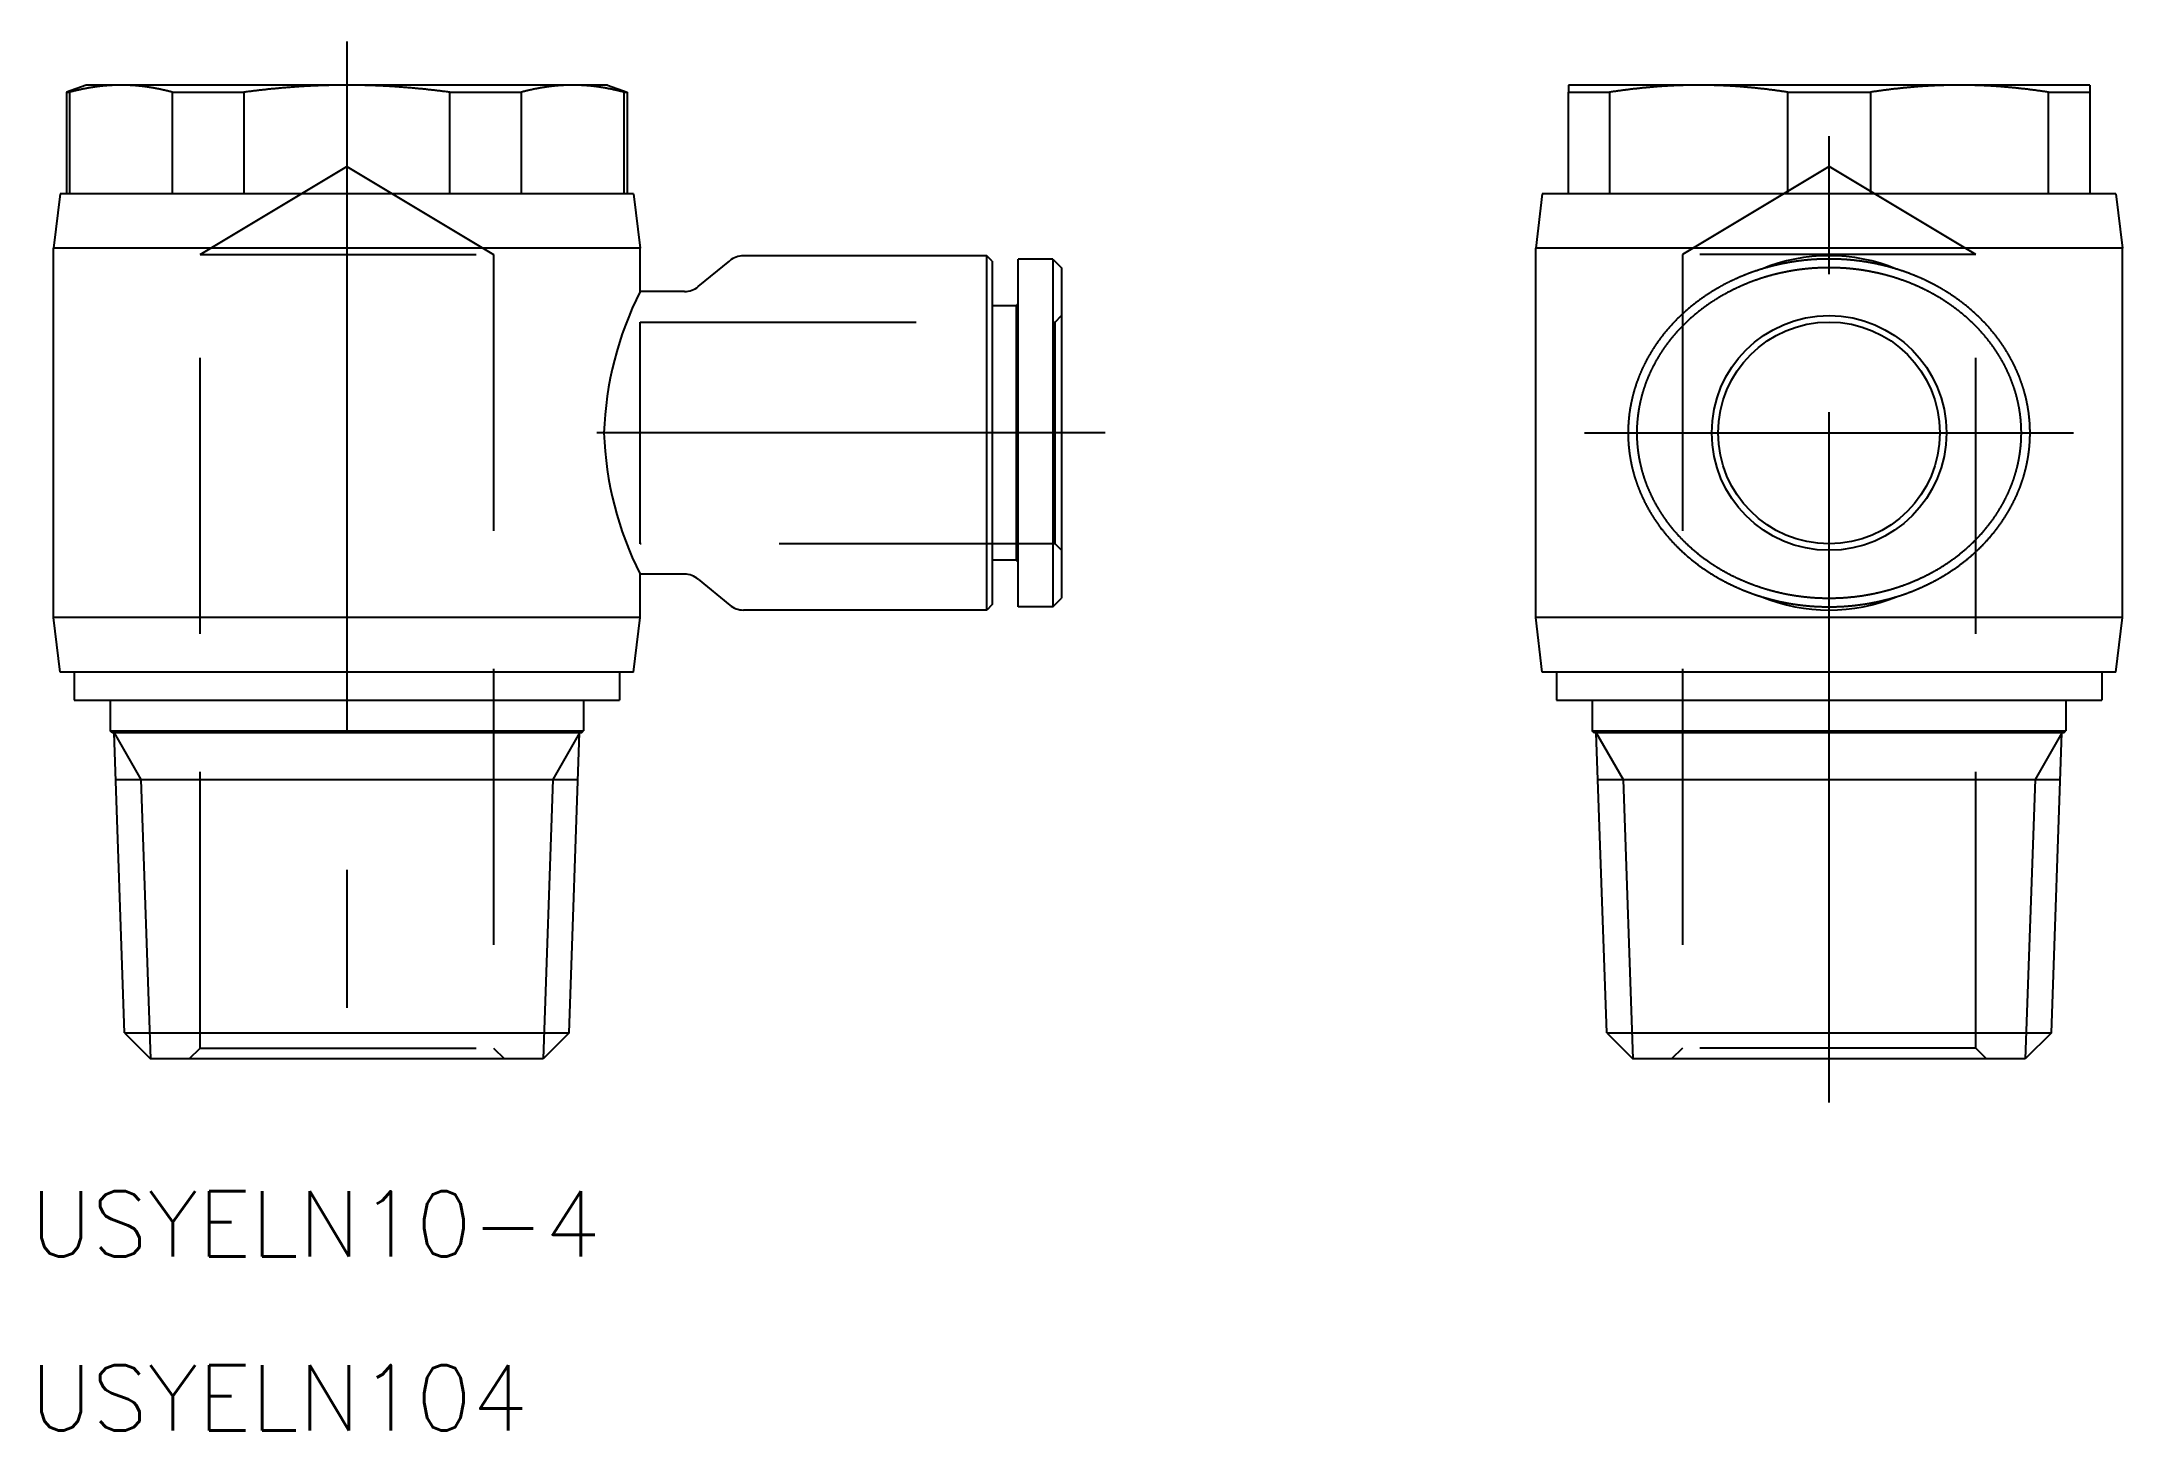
# Model space of a CAD drawing. Extents: x -46.9 to 48.8, y -45.9 to 18.
import ezdxf

# ---------------------------------------------------------------- set-up
doc = ezdxf.new("R2010")
doc.units = 0
doc.linetypes.add('CENTER', pattern=[50.8, 31.75, -6.35, 6.35, -6.35])
doc.linetypes.add('DASHED', pattern=[19.05, 12.7, -6.35])
doc.layers.get('0').update_dxf_attribs({"linetype": 'CONTINUOUS'})
doc.layers.add('CENTER', color=1, linetype='CENTER')
doc.styles.get("Standard").update_dxf_attribs({"font": 'txt.shx', "height": 3, "bigfont": 'bigfont.shx'})

msp = doc.modelspace()

# ---------------------------------------------------------------- texts
at = {"color": 7, "linetype": 'CONTINUOUS'}
for s, p in [('USYELN10-4', (-47.462, -37.888)), ('USYELN104', (-47.462, -45.888))]:
    msp.add_text(s, height=3, dxfattribs=at).set_placement(p)

# ---------------------------------------------------------------- linework, layer by layer
at = {"color": 7, "linetype": 'CONTINUOUS'}
for p, q in [((-44.9, 16), (-45.8, 15.672)), ((-45.8, 15.672), (-45.8, 11)), ((-45.8, 15.672), (-45.659, 15.672)), ((-45.659, 15.672), (-45.659, 11)), ((-43.292, 16), (-44.9, 16)), ((-32.9, 16), (-43.292, 16)), ((-40.925, 11), (-40.925, 15.672)), ((-40.925, 15.672), (-37.634, 15.672)), ((-37.634, 15.672), (-37.634, 11)), ((-22.508, 16), (-32.9, 16)), ((-28.166, 11), (-28.166, 15.672)), ((-28.166, 15.672), (-24.875, 15.672)), ((-24.875, 15.672), (-24.875, 11)), ((-20.9, 16), (-22.508, 16)), ((-20.9, 16), (-20, 15.672)), ((-20.141, 11), (-20.141, 15.672)), ((-20.141, 15.672), (-20, 15.672)), ((-20, 15.672), (-20, 11)), ((29.321, 16), (23.321, 16)), ((23.321, 16), (23.321, 15.672)), ((23.321, 11), (23.321, 15.672)), ((23.321, 15.672), (25.222, 15.672)), ((25.222, 15.672), (25.222, 11)), ((41.321, 16), (29.321, 16)), ((33.421, 11), (33.421, 15.672)), ((33.421, 15.672), (37.222, 15.672)), ((37.222, 15.672), (37.222, 11)), ((47.321, 16), (41.321, 16)), ((45.421, 11), (45.421, 15.672)), ((45.421, 15.672), (47.321, 15.672)), ((47.321, 16), (47.321, 15.672)), ((47.321, 15.672), (47.321, 11)), ((-46.1, 11), (-46.4, 8.5)), ((-19.7, 11), (-46.1, 11)), ((-19.7, 11), (-19.4, 8.5)), ((22.121, 11), (21.821, 8.5)), ((48.521, 11), (22.121, 11)), ((48.521, 11), (48.821, 8.5)), ((-46.4, -8.5), (-46.4, 8.5)), ((-19.4, 8.5), (-46.4, 8.5)), ((-19.4, 6.5), (-19.4, 8.5)), ((-16.723, 6.729), (-15.277, 7.921)), ((-3.45, 8.15), (-14.641, 8.15)), ((-3.45, -8.15), (-3.45, 8.15)), ((-3.2, 7.9), (-3.45, 8.15)), ((-3.2, 7.9), (-3.2, -7.9)), ((-2, -8), (-2, 8)), ((-0.4, 8), (-2, 8)), ((-0.4, 8), (-0.4, -8)), ((-0.4, 8), (0, 7.6)), ((48.821, 8.5), (21.821, 8.5)), ((21.821, -8.5), (21.821, 8.5)), ((48.821, -8.5), (48.821, 8.5)), ((0, 7.6), (0, -7.6)), ((-17.359, 6.5), (-19.4, 6.5)), ((-2.1, 5.85), (-3.2, 5.85)), ((-2.1, 5.85), (-2, 5.95)), ((-2.1, 5.85), (-2.1, -5.85)), ((-19.4, -8.5), (-19.4, -6.5)), ((-17.359, -6.5), (-19.4, -6.5)), ((-2.1, -5.85), (-3.2, -5.85)), ((-2.1, -5.85), (-2, -5.95)), ((-16.723, -6.729), (-15.277, -7.921)), ((-0.4, -8), (0, -7.6)), ((-19.4, -8.5), (-46.4, -8.5)), ((-46.1, -11), (-46.4, -8.5)), ((-19.7, -11), (-19.4, -8.5)), ((-3.45, -8.15), (-14.641, -8.15)), ((-3.2, -7.9), (-3.45, -8.15)), ((-0.4, -8), (-2, -8)), ((48.821, -8.5), (21.821, -8.5)), ((22.121, -11), (21.821, -8.5)), ((48.521, -11), (48.821, -8.5)), ((-19.7, -11), (-46.1, -11)), ((-45.45, -11), (-45.45, -12.3)), ((-20.35, -11), (-20.35, -12.3)), ((48.521, -11), (22.121, -11)), ((22.771, -11), (22.771, -12.3)), ((47.871, -11), (47.871, -12.3)), ((-45.45, -12.3), (-20.35, -12.3)), ((-43.8, -12.3), (-43.8, -13.7)), ((-22, -12.3), (-22, -13.7)), ((22.771, -12.3), (47.871, -12.3)), ((24.421, -12.3), (24.421, -13.7)), ((46.221, -12.3), (46.221, -13.7)), ((-43.8, -13.7), (-22, -13.7)), ((-43.7, -13.8), (-43.8, -13.7)), ((-22.1, -13.8), (-43.7, -13.8)), ((-43.135, -27.596), (-43.616, -13.8)), ((-22.665, -27.596), (-22.184, -13.8)), ((-22.1, -13.8), (-22, -13.7)), ((24.421, -13.7), (46.221, -13.7)), ((24.521, -13.8), (24.421, -13.7)), ((46.121, -13.8), (24.521, -13.8)), ((25.087, -27.596), (24.605, -13.8)), ((45.556, -27.596), (46.038, -13.8)), ((46.121, -13.8), (46.221, -13.7)), ((-43.542, -15.942), (-22.258, -15.942)), ((24.68, -15.942), (45.963, -15.942)), ((-43.135, -27.596), (-22.665, -27.596)), ((-43.135, -27.596), (-41.931, -28.8)), ((-22.665, -27.596), (-23.869, -28.8)), ((25.087, -27.596), (45.556, -27.596)), ((25.087, -27.596), (26.291, -28.8)), ((45.556, -27.596), (44.352, -28.8)), ((-23.869, -28.8), (-41.931, -28.8)), ((44.352, -28.8), (26.291, -28.8))]:
    msp.add_line(p, q, dxfattribs=at)
at = {"color": 3, "linetype": 'DASHED'}
for p, q in [((-39.65, 8.2), (-32.9, 12.256)), ((-32.9, 12.256), (-26.15, 8.2)), ((35.321, 12.256), (28.571, 8.2)), ((42.071, 8.2), (35.321, 12.256)), ((-39.65, -28.3), (-39.65, 8.2)), ((-39.65, 8.2), (-26.15, 8.2)), ((-26.15, 8.2), (-26.15, -28.3)), ((42.071, 8.2), (28.571, 8.2)), ((28.571, 8.2), (28.571, -28.3)), ((42.071, -28.3), (42.071, 8.2)), ((-19.4, 5.1), (-0.3, 5.1)), ((-19.4, -5.1), (-19.4, 5.1)), ((-0.3, 5.1), (0, 5.4)), ((-0.3, -5.1), (-0.3, 5.1)), ((-0.3, -5.1), (-19.4, -5.1)), ((0, -5.4), (-0.3, -5.1)), ((-40.15, -28.8), (-39.65, -28.3)), ((-39.65, -28.3), (-26.15, -28.3)), ((-26.15, -28.3), (-25.65, -28.8)), ((28.571, -28.3), (28.071, -28.8)), ((42.071, -28.3), (28.571, -28.3)), ((42.571, -28.8), (42.071, -28.3))]:
    msp.add_line(p, q, dxfattribs=at)
at = {"color": 3, "linetype": 'CONTINUOUS'}
for p, q in [((-43.616, -13.8), (-42.38, -15.942)), ((-22.184, -13.8), (-23.42, -15.942)), ((24.605, -13.8), (25.842, -15.942)), ((46.038, -13.8), (44.801, -15.942)), ((-42.38, -15.942), (-41.931, -28.8)), ((-23.42, -15.942), (-23.869, -28.8)), ((25.842, -15.942), (26.291, -28.8)), ((44.801, -15.942), (44.352, -28.8))]:
    msp.add_line(p, q, dxfattribs=at)
at = {"color": 7}
for points in [[(-43.292, 16, 0), (-43.317, 16, 0), (-43.342, 16, 0), (-43.367, 16, 0), (-43.392, 15.999, 0), (-43.417, 15.999, 0), (-43.442, 15.999, 0), (-43.467, 15.998, 0), (-43.491, 15.998, 0), (-43.516, 15.997, 0), (-43.541, 15.996, 0), (-43.566, 15.995, 0), (-43.59, 15.995, 0), (-43.615, 15.994, 0), (-43.64, 15.993, 0), (-43.665, 15.992, 0), (-43.689, 15.991, 0), (-43.714, 15.989, 0), (-43.739, 15.988, 0), (-43.763, 15.987, 0), (-43.788, 15.985, 0), (-43.813, 15.984, 0), (-43.837, 15.982, 0), (-43.862, 15.98, 0), (-43.887, 15.979, 0), (-43.911, 15.977, 0), (-43.936, 15.975, 0), (-43.961, 15.973, 0), (-43.985, 15.971, 0), (-44.01, 15.969, 0), (-44.034, 15.967, 0), (-44.059, 15.964, 0), (-44.084, 15.962, 0), (-44.108, 15.96, 0), (-44.133, 15.957, 0), (-44.158, 15.955, 0), (-44.182, 15.952, 0), (-44.207, 15.95, 0), (-44.231, 15.947, 0), (-44.256, 15.944, 0), (-44.281, 15.941, 0), (-44.305, 15.938, 0), (-44.33, 15.935, 0), (-44.355, 15.932, 0), (-44.379, 15.929, 0), (-44.404, 15.926, 0), (-44.429, 15.922, 0), (-44.453, 15.919, 0), (-44.478, 15.915, 0), (-44.503, 15.912, 0), (-44.528, 15.908, 0), (-44.552, 15.905, 0), (-44.577, 15.901, 0), (-44.602, 15.897, 0), (-44.626, 15.893, 0), (-44.651, 15.889, 0), (-44.676, 15.885, 0), (-44.701, 15.881, 0), (-44.726, 15.877, 0), (-44.75, 15.873, 0), (-44.775, 15.869, 0), (-44.8, 15.864, 0), (-44.825, 15.86, 0), (-44.85, 15.855, 0), (-44.875, 15.851, 0), (-44.9, 15.846, 0), (-44.925, 15.841, 0), (-44.95, 15.836, 0), (-44.975, 15.832, 0), (-45, 15.827, 0), (-45.025, 15.822, 0), (-45.05, 15.816, 0), (-45.075, 15.811, 0), (-45.1, 15.806, 0), (-45.125, 15.801, 0), (-45.15, 15.795, 0), (-45.175, 15.79, 0), (-45.201, 15.784, 0), (-45.226, 15.779, 0), (-45.251, 15.773, 0), (-45.276, 15.767, 0), (-45.302, 15.762, 0), (-45.327, 15.756, 0), (-45.352, 15.75, 0), (-45.378, 15.744, 0), (-45.403, 15.738, 0), (-45.429, 15.731, 0), (-45.454, 15.725, 0), (-45.48, 15.719, 0), (-45.505, 15.712, 0), (-45.531, 15.706, 0), (-45.556, 15.699, 0), (-45.582, 15.693, 0), (-45.608, 15.686, 0), (-45.633, 15.679, 0), (-45.659, 15.672, 0)], [(-40.925, 15.672, 0), (-40.951, 15.679, 0), (-40.977, 15.686, 0), (-41.002, 15.693, 0), (-41.028, 15.699, 0), (-41.054, 15.706, 0), (-41.079, 15.712, 0), (-41.105, 15.719, 0), (-41.13, 15.725, 0), (-41.156, 15.731, 0), (-41.181, 15.738, 0), (-41.207, 15.744, 0), (-41.232, 15.75, 0), (-41.258, 15.756, 0), (-41.283, 15.762, 0), (-41.308, 15.767, 0), (-41.334, 15.773, 0), (-41.359, 15.779, 0), (-41.384, 15.784, 0), (-41.409, 15.79, 0), (-41.434, 15.795, 0), (-41.46, 15.801, 0), (-41.485, 15.806, 0), (-41.51, 15.811, 0), (-41.535, 15.816, 0), (-41.56, 15.822, 0), (-41.585, 15.827, 0), (-41.61, 15.832, 0), (-41.635, 15.836, 0), (-41.66, 15.841, 0), (-41.685, 15.846, 0), (-41.71, 15.851, 0), (-41.735, 15.855, 0), (-41.76, 15.86, 0), (-41.785, 15.864, 0), (-41.809, 15.869, 0), (-41.834, 15.873, 0), (-41.859, 15.877, 0), (-41.884, 15.881, 0), (-41.909, 15.885, 0), (-41.933, 15.889, 0), (-41.958, 15.893, 0), (-41.983, 15.897, 0), (-42.008, 15.901, 0), (-42.032, 15.905, 0), (-42.057, 15.908, 0), (-42.082, 15.912, 0), (-42.107, 15.915, 0), (-42.131, 15.919, 0), (-42.156, 15.922, 0), (-42.181, 15.926, 0), (-42.205, 15.929, 0), (-42.23, 15.932, 0), (-42.255, 15.935, 0), (-42.279, 15.938, 0), (-42.304, 15.941, 0), (-42.328, 15.944, 0), (-42.353, 15.947, 0), (-42.378, 15.95, 0), (-42.402, 15.952, 0), (-42.427, 15.955, 0), (-42.452, 15.957, 0), (-42.476, 15.96, 0), (-42.501, 15.962, 0), (-42.526, 15.964, 0), (-42.55, 15.967, 0), (-42.575, 15.969, 0), (-42.599, 15.971, 0), (-42.624, 15.973, 0), (-42.649, 15.975, 0), (-42.673, 15.977, 0), (-42.698, 15.979, 0), (-42.723, 15.98, 0), (-42.747, 15.982, 0), (-42.772, 15.984, 0), (-42.797, 15.985, 0), (-42.821, 15.987, 0), (-42.846, 15.988, 0), (-42.871, 15.989, 0), (-42.895, 15.991, 0), (-42.92, 15.992, 0), (-42.945, 15.993, 0), (-42.969, 15.994, 0), (-42.994, 15.995, 0), (-43.019, 15.995, 0), (-43.044, 15.996, 0), (-43.069, 15.997, 0), (-43.093, 15.998, 0), (-43.118, 15.998, 0), (-43.143, 15.999, 0), (-43.168, 15.999, 0), (-43.193, 15.999, 0), (-43.218, 16, 0), (-43.242, 16, 0), (-43.267, 16, 0), (-43.292, 16, 0)], [(-32.9, 16, 0), (-32.95, 16, 0), (-33, 16, 0), (-33.05, 16, 0), (-33.099, 15.999, 0), (-33.149, 15.999, 0), (-33.199, 15.999, 0), (-33.248, 15.998, 0), (-33.298, 15.998, 0), (-33.347, 15.997, 0), (-33.397, 15.996, 0), (-33.447, 15.995, 0), (-33.496, 15.995, 0), (-33.546, 15.994, 0), (-33.595, 15.993, 0), (-33.645, 15.992, 0), (-33.694, 15.991, 0), (-33.743, 15.989, 0), (-33.793, 15.988, 0), (-33.842, 15.987, 0), (-33.891, 15.985, 0), (-33.941, 15.984, 0), (-33.99, 15.982, 0), (-34.039, 15.98, 0), (-34.089, 15.979, 0), (-34.138, 15.977, 0), (-34.187, 15.975, 0), (-34.236, 15.973, 0), (-34.286, 15.971, 0), (-34.335, 15.969, 0), (-34.384, 15.967, 0), (-34.434, 15.964, 0), (-34.483, 15.962, 0), (-34.532, 15.96, 0), (-34.581, 15.957, 0), (-34.63, 15.955, 0), (-34.68, 15.952, 0), (-34.729, 15.95, 0), (-34.778, 15.947, 0), (-34.828, 15.944, 0), (-34.877, 15.941, 0), (-34.926, 15.938, 0), (-34.975, 15.935, 0), (-35.025, 15.932, 0), (-35.074, 15.929, 0), (-35.123, 15.926, 0), (-35.173, 15.922, 0), (-35.222, 15.919, 0), (-35.272, 15.915, 0), (-35.321, 15.912, 0), (-35.37, 15.908, 0), (-35.42, 15.905, 0), (-35.469, 15.901, 0), (-35.519, 15.897, 0), (-35.568, 15.893, 0), (-35.618, 15.889, 0), (-35.667, 15.885, 0), (-35.717, 15.881, 0), (-35.767, 15.877, 0), (-35.816, 15.873, 0), (-35.866, 15.869, 0), (-35.916, 15.864, 0), (-35.965, 15.86, 0), (-36.015, 15.855, 0), (-36.065, 15.851, 0), (-36.115, 15.846, 0), (-36.165, 15.841, 0), (-36.215, 15.836, 0), (-36.265, 15.832, 0), (-36.315, 15.827, 0), (-36.365, 15.822, 0), (-36.415, 15.816, 0), (-36.465, 15.811, 0), (-36.515, 15.806, 0), (-36.566, 15.801, 0), (-36.616, 15.795, 0), (-36.666, 15.79, 0), (-36.717, 15.784, 0), (-36.767, 15.779, 0), (-36.818, 15.773, 0), (-36.868, 15.767, 0), (-36.919, 15.762, 0), (-36.969, 15.756, 0), (-37.02, 15.75, 0), (-37.071, 15.744, 0), (-37.122, 15.738, 0), (-37.173, 15.731, 0), (-37.224, 15.725, 0), (-37.275, 15.719, 0), (-37.326, 15.712, 0), (-37.377, 15.706, 0), (-37.428, 15.699, 0), (-37.48, 15.693, 0), (-37.531, 15.686, 0), (-37.582, 15.679, 0), (-37.634, 15.672, 0)], [(-28.166, 15.672, 0), (-28.218, 15.679, 0), (-28.269, 15.686, 0), (-28.32, 15.693, 0), (-28.372, 15.699, 0), (-28.423, 15.706, 0), (-28.474, 15.712, 0), (-28.525, 15.719, 0), (-28.576, 15.725, 0), (-28.627, 15.731, 0), (-28.678, 15.738, 0), (-28.729, 15.744, 0), (-28.78, 15.75, 0), (-28.831, 15.756, 0), (-28.881, 15.762, 0), (-28.932, 15.767, 0), (-28.983, 15.773, 0), (-29.033, 15.779, 0), (-29.084, 15.784, 0), (-29.134, 15.79, 0), (-29.184, 15.795, 0), (-29.235, 15.801, 0), (-29.285, 15.806, 0), (-29.335, 15.811, 0), (-29.385, 15.816, 0), (-29.435, 15.822, 0), (-29.485, 15.827, 0), (-29.535, 15.832, 0), (-29.585, 15.836, 0), (-29.635, 15.841, 0), (-29.685, 15.846, 0), (-29.735, 15.851, 0), (-29.785, 15.855, 0), (-29.835, 15.86, 0), (-29.884, 15.864, 0), (-29.934, 15.869, 0), (-29.984, 15.873, 0), (-30.033, 15.877, 0), (-30.083, 15.881, 0), (-30.133, 15.885, 0), (-30.182, 15.889, 0), (-30.232, 15.893, 0), (-30.281, 15.897, 0), (-30.331, 15.901, 0), (-30.38, 15.905, 0), (-30.43, 15.908, 0), (-30.479, 15.912, 0), (-30.529, 15.915, 0), (-30.578, 15.919, 0), (-30.627, 15.922, 0), (-30.677, 15.926, 0), (-30.726, 15.929, 0), (-30.775, 15.932, 0), (-30.825, 15.935, 0), (-30.874, 15.938, 0), (-30.923, 15.941, 0), (-30.972, 15.944, 0), (-31.022, 15.947, 0), (-31.071, 15.95, 0), (-31.12, 15.952, 0), (-31.169, 15.955, 0), (-31.219, 15.957, 0), (-31.268, 15.96, 0), (-31.317, 15.962, 0), (-31.366, 15.964, 0), (-31.416, 15.967, 0), (-31.465, 15.969, 0), (-31.514, 15.971, 0), (-31.564, 15.973, 0), (-31.613, 15.975, 0), (-31.662, 15.977, 0), (-31.711, 15.979, 0), (-31.761, 15.98, 0), (-31.81, 15.982, 0), (-31.859, 15.984, 0), (-31.909, 15.985, 0), (-31.958, 15.987, 0), (-32.007, 15.988, 0), (-32.057, 15.989, 0), (-32.106, 15.991, 0), (-32.156, 15.992, 0), (-32.205, 15.993, 0), (-32.254, 15.994, 0), (-32.304, 15.995, 0), (-32.353, 15.995, 0), (-32.403, 15.996, 0), (-32.453, 15.997, 0), (-32.502, 15.998, 0), (-32.552, 15.998, 0), (-32.601, 15.999, 0), (-32.651, 15.999, 0), (-32.701, 15.999, 0), (-32.751, 16, 0), (-32.8, 16, 0), (-32.85, 16, 0), (-32.9, 16, 0)], [(-22.508, 16, 0), (-22.533, 16, 0), (-22.558, 16, 0), (-22.582, 16, 0), (-22.607, 15.999, 0), (-22.632, 15.999, 0), (-22.657, 15.999, 0), (-22.682, 15.998, 0), (-22.707, 15.998, 0), (-22.732, 15.997, 0), (-22.756, 15.996, 0), (-22.781, 15.995, 0), (-22.806, 15.995, 0), (-22.831, 15.994, 0), (-22.855, 15.993, 0), (-22.88, 15.992, 0), (-22.905, 15.991, 0), (-22.929, 15.989, 0), (-22.954, 15.988, 0), (-22.979, 15.987, 0), (-23.003, 15.985, 0), (-23.028, 15.984, 0), (-23.053, 15.982, 0), (-23.077, 15.98, 0), (-23.102, 15.979, 0), (-23.127, 15.977, 0), (-23.151, 15.975, 0), (-23.176, 15.973, 0), (-23.201, 15.971, 0), (-23.225, 15.969, 0), (-23.25, 15.967, 0), (-23.274, 15.964, 0), (-23.299, 15.962, 0), (-23.324, 15.96, 0), (-23.348, 15.957, 0), (-23.373, 15.955, 0), (-23.398, 15.952, 0), (-23.422, 15.95, 0), (-23.447, 15.947, 0), (-23.471, 15.944, 0), (-23.496, 15.941, 0), (-23.521, 15.938, 0), (-23.545, 15.935, 0), (-23.57, 15.932, 0), (-23.595, 15.929, 0), (-23.619, 15.926, 0), (-23.644, 15.922, 0), (-23.669, 15.919, 0), (-23.693, 15.915, 0), (-23.718, 15.912, 0), (-23.743, 15.908, 0), (-23.768, 15.905, 0), (-23.792, 15.901, 0), (-23.817, 15.897, 0), (-23.842, 15.893, 0), (-23.867, 15.889, 0), (-23.891, 15.885, 0), (-23.916, 15.881, 0), (-23.941, 15.877, 0), (-23.966, 15.873, 0), (-23.991, 15.869, 0), (-24.015, 15.864, 0), (-24.04, 15.86, 0), (-24.065, 15.855, 0), (-24.09, 15.851, 0), (-24.115, 15.846, 0), (-24.14, 15.841, 0), (-24.165, 15.836, 0), (-24.19, 15.832, 0), (-24.215, 15.827, 0), (-24.24, 15.822, 0), (-24.265, 15.816, 0), (-24.29, 15.811, 0), (-24.315, 15.806, 0), (-24.34, 15.801, 0), (-24.366, 15.795, 0), (-24.391, 15.79, 0), (-24.416, 15.784, 0), (-24.441, 15.779, 0), (-24.466, 15.773, 0), (-24.492, 15.767, 0), (-24.517, 15.762, 0), (-24.542, 15.756, 0), (-24.568, 15.75, 0), (-24.593, 15.744, 0), (-24.619, 15.738, 0), (-24.644, 15.731, 0), (-24.669, 15.725, 0), (-24.695, 15.719, 0), (-24.721, 15.712, 0), (-24.746, 15.706, 0), (-24.772, 15.699, 0), (-24.797, 15.693, 0), (-24.823, 15.686, 0), (-24.849, 15.679, 0), (-24.875, 15.672, 0)], [(-20.141, 15.672, 0), (-20.166, 15.679, 0), (-20.192, 15.686, 0), (-20.218, 15.693, 0), (-20.244, 15.699, 0), (-20.269, 15.706, 0), (-20.295, 15.712, 0), (-20.32, 15.719, 0), (-20.346, 15.725, 0), (-20.371, 15.731, 0), (-20.397, 15.738, 0), (-20.422, 15.744, 0), (-20.448, 15.75, 0), (-20.473, 15.756, 0), (-20.498, 15.762, 0), (-20.524, 15.767, 0), (-20.549, 15.773, 0), (-20.574, 15.779, 0), (-20.599, 15.784, 0), (-20.625, 15.79, 0), (-20.65, 15.795, 0), (-20.675, 15.801, 0), (-20.7, 15.806, 0), (-20.725, 15.811, 0), (-20.75, 15.816, 0), (-20.775, 15.822, 0), (-20.8, 15.827, 0), (-20.825, 15.832, 0), (-20.85, 15.836, 0), (-20.875, 15.841, 0), (-20.9, 15.846, 0), (-20.925, 15.851, 0), (-20.95, 15.855, 0), (-20.975, 15.86, 0), (-21, 15.864, 0), (-21.025, 15.869, 0), (-21.05, 15.873, 0), (-21.074, 15.877, 0), (-21.099, 15.881, 0), (-21.124, 15.885, 0), (-21.149, 15.889, 0), (-21.174, 15.893, 0), (-21.198, 15.897, 0), (-21.223, 15.901, 0), (-21.248, 15.905, 0), (-21.273, 15.908, 0), (-21.297, 15.912, 0), (-21.322, 15.915, 0), (-21.347, 15.919, 0), (-21.371, 15.922, 0), (-21.396, 15.926, 0), (-21.421, 15.929, 0), (-21.445, 15.932, 0), (-21.47, 15.935, 0), (-21.495, 15.938, 0), (-21.519, 15.941, 0), (-21.544, 15.944, 0), (-21.569, 15.947, 0), (-21.593, 15.95, 0), (-21.618, 15.952, 0), (-21.642, 15.955, 0), (-21.667, 15.957, 0), (-21.692, 15.96, 0), (-21.716, 15.962, 0), (-21.741, 15.964, 0), (-21.766, 15.967, 0), (-21.79, 15.969, 0), (-21.815, 15.971, 0), (-21.839, 15.973, 0), (-21.864, 15.975, 0), (-21.889, 15.977, 0), (-21.913, 15.979, 0), (-21.938, 15.98, 0), (-21.963, 15.982, 0), (-21.987, 15.984, 0), (-22.012, 15.985, 0), (-22.037, 15.987, 0), (-22.061, 15.988, 0), (-22.086, 15.989, 0), (-22.111, 15.991, 0), (-22.135, 15.992, 0), (-22.16, 15.993, 0), (-22.185, 15.994, 0), (-22.21, 15.995, 0), (-22.234, 15.995, 0), (-22.259, 15.996, 0), (-22.284, 15.997, 0), (-22.309, 15.998, 0), (-22.334, 15.998, 0), (-22.358, 15.999, 0), (-22.383, 15.999, 0), (-22.408, 15.999, 0), (-22.433, 16, 0), (-22.458, 16, 0), (-22.483, 16, 0), (-22.508, 16, 0)], [(29.321, 16, 0), (29.278, 16, 0), (29.235, 16, 0), (29.192, 16, 0), (29.149, 15.999, 0), (29.106, 15.999, 0), (29.063, 15.999, 0), (29.02, 15.998, 0), (28.977, 15.998, 0), (28.934, 15.997, 0), (28.891, 15.996, 0), (28.848, 15.995, 0), (28.805, 15.995, 0), (28.762, 15.994, 0), (28.719, 15.993, 0), (28.677, 15.992, 0), (28.634, 15.991, 0), (28.591, 15.989, 0), (28.548, 15.988, 0), (28.506, 15.987, 0), (28.463, 15.985, 0), (28.42, 15.984, 0), (28.377, 15.982, 0), (28.335, 15.98, 0), (28.292, 15.979, 0), (28.249, 15.977, 0), (28.207, 15.975, 0), (28.164, 15.973, 0), (28.121, 15.971, 0), (28.079, 15.969, 0), (28.036, 15.967, 0), (27.993, 15.964, 0), (27.951, 15.962, 0), (27.908, 15.96, 0), (27.865, 15.957, 0), (27.823, 15.955, 0), (27.78, 15.952, 0), (27.737, 15.95, 0), (27.695, 15.947, 0), (27.652, 15.944, 0), (27.609, 15.941, 0), (27.567, 15.938, 0), (27.524, 15.935, 0), (27.481, 15.932, 0), (27.439, 15.929, 0), (27.396, 15.926, 0), (27.353, 15.922, 0), (27.31, 15.919, 0), (27.268, 15.915, 0), (27.225, 15.912, 0), (27.182, 15.908, 0), (27.139, 15.905, 0), (27.096, 15.901, 0), (27.053, 15.897, 0), (27.011, 15.893, 0), (26.968, 15.889, 0), (26.925, 15.885, 0), (26.882, 15.881, 0), (26.839, 15.877, 0), (26.796, 15.873, 0), (26.753, 15.869, 0), (26.71, 15.864, 0), (26.667, 15.86, 0), (26.623, 15.855, 0), (26.58, 15.851, 0), (26.537, 15.846, 0), (26.494, 15.841, 0), (26.451, 15.836, 0), (26.407, 15.832, 0), (26.364, 15.827, 0), (26.321, 15.822, 0), (26.277, 15.816, 0), (26.234, 15.811, 0), (26.191, 15.806, 0), (26.147, 15.801, 0), (26.103, 15.795, 0), (26.06, 15.79, 0), (26.016, 15.784, 0), (25.972, 15.779, 0), (25.929, 15.773, 0), (25.885, 15.767, 0), (25.841, 15.762, 0), (25.797, 15.756, 0), (25.753, 15.75, 0), (25.709, 15.744, 0), (25.665, 15.738, 0), (25.621, 15.731, 0), (25.577, 15.725, 0), (25.533, 15.719, 0), (25.488, 15.712, 0), (25.444, 15.706, 0), (25.4, 15.699, 0), (25.355, 15.693, 0), (25.311, 15.686, 0), (25.266, 15.679, 0), (25.222, 15.672, 0)], [(33.421, 15.672, 0), (33.376, 15.679, 0), (33.332, 15.686, 0), (33.287, 15.693, 0), (33.243, 15.699, 0), (33.199, 15.706, 0), (33.154, 15.712, 0), (33.11, 15.719, 0), (33.066, 15.725, 0), (33.022, 15.731, 0), (32.977, 15.738, 0), (32.933, 15.744, 0), (32.889, 15.75, 0), (32.846, 15.756, 0), (32.802, 15.762, 0), (32.758, 15.767, 0), (32.714, 15.773, 0), (32.67, 15.779, 0), (32.627, 15.784, 0), (32.583, 15.79, 0), (32.539, 15.795, 0), (32.496, 15.801, 0), (32.452, 15.806, 0), (32.409, 15.811, 0), (32.365, 15.816, 0), (32.322, 15.822, 0), (32.279, 15.827, 0), (32.235, 15.832, 0), (32.192, 15.836, 0), (32.149, 15.841, 0), (32.105, 15.846, 0), (32.062, 15.851, 0), (32.019, 15.855, 0), (31.976, 15.86, 0), (31.933, 15.864, 0), (31.89, 15.869, 0), (31.847, 15.873, 0), (31.804, 15.877, 0), (31.761, 15.881, 0), (31.718, 15.885, 0), (31.675, 15.889, 0), (31.632, 15.893, 0), (31.589, 15.897, 0), (31.546, 15.901, 0), (31.503, 15.905, 0), (31.461, 15.908, 0), (31.418, 15.912, 0), (31.375, 15.915, 0), (31.332, 15.919, 0), (31.29, 15.922, 0), (31.247, 15.926, 0), (31.204, 15.929, 0), (31.161, 15.932, 0), (31.119, 15.935, 0), (31.076, 15.938, 0), (31.033, 15.941, 0), (30.991, 15.944, 0), (30.948, 15.947, 0), (30.905, 15.95, 0), (30.863, 15.952, 0), (30.82, 15.955, 0), (30.777, 15.957, 0), (30.735, 15.96, 0), (30.692, 15.962, 0), (30.649, 15.964, 0), (30.607, 15.967, 0), (30.564, 15.969, 0), (30.521, 15.971, 0), (30.479, 15.973, 0), (30.436, 15.975, 0), (30.393, 15.977, 0), (30.351, 15.979, 0), (30.308, 15.98, 0), (30.265, 15.982, 0), (30.223, 15.984, 0), (30.18, 15.985, 0), (30.137, 15.987, 0), (30.095, 15.988, 0), (30.052, 15.989, 0), (30.009, 15.991, 0), (29.966, 15.992, 0), (29.923, 15.993, 0), (29.881, 15.994, 0), (29.838, 15.995, 0), (29.795, 15.995, 0), (29.752, 15.996, 0), (29.709, 15.997, 0), (29.666, 15.998, 0), (29.623, 15.998, 0), (29.58, 15.999, 0), (29.537, 15.999, 0), (29.494, 15.999, 0), (29.451, 16, 0), (29.408, 16, 0), (29.364, 16, 0), (29.321, 16, 0)], [(41.321, 16, 0), (41.278, 16, 0), (41.235, 16, 0), (41.192, 16, 0), (41.149, 15.999, 0), (41.106, 15.999, 0), (41.063, 15.999, 0), (41.02, 15.998, 0), (40.977, 15.998, 0), (40.934, 15.997, 0), (40.891, 15.996, 0), (40.848, 15.995, 0), (40.805, 15.995, 0), (40.762, 15.994, 0), (40.719, 15.993, 0), (40.677, 15.992, 0), (40.634, 15.991, 0), (40.591, 15.989, 0), (40.548, 15.988, 0), (40.505, 15.987, 0), (40.463, 15.985, 0), (40.42, 15.984, 0), (40.377, 15.982, 0), (40.335, 15.98, 0), (40.292, 15.979, 0), (40.249, 15.977, 0), (40.207, 15.975, 0), (40.164, 15.973, 0), (40.121, 15.971, 0), (40.079, 15.969, 0), (40.036, 15.967, 0), (39.993, 15.964, 0), (39.951, 15.962, 0), (39.908, 15.96, 0), (39.865, 15.957, 0), (39.823, 15.955, 0), (39.78, 15.952, 0), (39.737, 15.95, 0), (39.695, 15.947, 0), (39.652, 15.944, 0), (39.609, 15.941, 0), (39.567, 15.938, 0), (39.524, 15.935, 0), (39.481, 15.932, 0), (39.439, 15.929, 0), (39.396, 15.926, 0), (39.353, 15.922, 0), (39.31, 15.919, 0), (39.268, 15.915, 0), (39.225, 15.912, 0), (39.182, 15.908, 0), (39.139, 15.905, 0), (39.096, 15.901, 0), (39.053, 15.897, 0), (39.011, 15.893, 0), (38.968, 15.889, 0), (38.925, 15.885, 0), (38.882, 15.881, 0), (38.839, 15.877, 0), (38.796, 15.873, 0), (38.753, 15.869, 0), (38.71, 15.864, 0), (38.667, 15.86, 0), (38.623, 15.855, 0), (38.58, 15.851, 0), (38.537, 15.846, 0), (38.494, 15.841, 0), (38.451, 15.836, 0), (38.407, 15.832, 0), (38.364, 15.827, 0), (38.321, 15.822, 0), (38.277, 15.816, 0), (38.234, 15.811, 0), (38.191, 15.806, 0), (38.147, 15.801, 0), (38.103, 15.795, 0), (38.06, 15.79, 0), (38.016, 15.784, 0), (37.972, 15.779, 0), (37.929, 15.773, 0), (37.885, 15.767, 0), (37.841, 15.762, 0), (37.797, 15.756, 0), (37.753, 15.75, 0), (37.709, 15.744, 0), (37.665, 15.738, 0), (37.621, 15.731, 0), (37.577, 15.725, 0), (37.533, 15.719, 0), (37.489, 15.712, 0), (37.444, 15.706, 0), (37.4, 15.699, 0), (37.355, 15.693, 0), (37.311, 15.686, 0), (37.266, 15.679, 0), (37.222, 15.672, 0)], [(45.421, 15.672, 0), (45.376, 15.679, 0), (45.332, 15.686, 0), (45.287, 15.693, 0), (45.243, 15.699, 0), (45.199, 15.706, 0), (45.154, 15.712, 0), (45.11, 15.719, 0), (45.066, 15.725, 0), (45.022, 15.731, 0), (44.977, 15.738, 0), (44.933, 15.744, 0), (44.889, 15.75, 0), (44.846, 15.756, 0), (44.802, 15.762, 0), (44.758, 15.767, 0), (44.714, 15.773, 0), (44.67, 15.779, 0), (44.627, 15.784, 0), (44.583, 15.79, 0), (44.539, 15.795, 0), (44.496, 15.801, 0), (44.452, 15.806, 0), (44.409, 15.811, 0), (44.365, 15.816, 0), (44.322, 15.822, 0), (44.279, 15.827, 0), (44.235, 15.832, 0), (44.192, 15.836, 0), (44.149, 15.841, 0), (44.105, 15.846, 0), (44.062, 15.851, 0), (44.019, 15.855, 0), (43.976, 15.86, 0), (43.933, 15.864, 0), (43.89, 15.869, 0), (43.847, 15.873, 0), (43.804, 15.877, 0), (43.761, 15.881, 0), (43.718, 15.885, 0), (43.675, 15.889, 0), (43.632, 15.893, 0), (43.589, 15.897, 0), (43.546, 15.901, 0), (43.504, 15.905, 0), (43.461, 15.908, 0), (43.418, 15.912, 0), (43.375, 15.915, 0), (43.332, 15.919, 0), (43.29, 15.922, 0), (43.247, 15.926, 0), (43.204, 15.929, 0), (43.161, 15.932, 0), (43.119, 15.935, 0), (43.076, 15.938, 0), (43.033, 15.941, 0), (42.991, 15.944, 0), (42.948, 15.947, 0), (42.905, 15.95, 0), (42.863, 15.952, 0), (42.82, 15.955, 0), (42.777, 15.957, 0), (42.735, 15.96, 0), (42.692, 15.962, 0), (42.649, 15.964, 0), (42.607, 15.967, 0), (42.564, 15.969, 0), (42.521, 15.971, 0), (42.479, 15.973, 0), (42.436, 15.975, 0), (42.393, 15.977, 0), (42.351, 15.979, 0), (42.308, 15.98, 0), (42.265, 15.982, 0), (42.223, 15.984, 0), (42.18, 15.985, 0), (42.137, 15.987, 0), (42.094, 15.988, 0), (42.052, 15.989, 0), (42.009, 15.991, 0), (41.966, 15.992, 0), (41.923, 15.993, 0), (41.88, 15.994, 0), (41.838, 15.995, 0), (41.795, 15.995, 0), (41.752, 15.996, 0), (41.709, 15.997, 0), (41.666, 15.998, 0), (41.623, 15.998, 0), (41.58, 15.999, 0), (41.537, 15.999, 0), (41.494, 15.999, 0), (41.451, 16, 0), (41.408, 16, 0), (41.364, 16, 0), (41.321, 16, 0)], [(35.321, -8, 0), (35.337, -8, 0), (35.352, -8, 0), (35.367, -8, 0), (35.383, -8, 0), (35.398, -8, 0), (35.413, -8, 0), (35.428, -7.999, 0), (35.444, -7.999, 0), (35.459, -7.999, 0), (35.474, -7.999, 0), (35.489, -7.999, 0), (35.505, -7.998, 0), (35.52, -7.998, 0), (35.535, -7.998, 0), (35.55, -7.998, 0), (35.565, -7.997, 0), (35.581, -7.997, 0), (35.596, -7.997, 0), (35.611, -7.996, 0), (35.627, -7.996, 0), (35.642, -7.995, 0), (35.657, -7.995, 0), (35.672, -7.994, 0), (35.688, -7.994, 0), (35.703, -7.993, 0), (35.718, -7.993, 0), (35.733, -7.992, 0), (35.749, -7.992, 0), (35.764, -7.991, 0), (35.78, -7.99, 0), (35.795, -7.99, 0), (35.81, -7.989, 0), (35.826, -7.988, 0), (35.841, -7.987, 0), (35.857, -7.987, 0), (35.872, -7.986, 0), (35.888, -7.985, 0), (35.903, -7.984, 0), (35.919, -7.983, 0), (35.934, -7.983, 0), (35.95, -7.982, 0), (35.965, -7.981, 0), (35.981, -7.98, 0), (35.996, -7.979, 0), (36.012, -7.978, 0), (36.028, -7.977, 0), (36.044, -7.976, 0), (36.059, -7.975, 0), (36.075, -7.973, 0), (36.091, -7.972, 0), (36.106, -7.971, 0), (36.122, -7.97, 0), (36.138, -7.969, 0), (36.154, -7.968, 0), (36.17, -7.966, 0), (36.186, -7.965, 0), (36.202, -7.964, 0), (36.218, -7.962, 0), (36.234, -7.961, 0), (36.25, -7.96, 0), (36.266, -7.958, 0), (36.283, -7.957, 0), (36.299, -7.955, 0), (36.315, -7.954, 0), (36.331, -7.952, 0), (36.348, -7.951, 0), (36.364, -7.949, 0), (36.381, -7.947, 0), (36.397, -7.946, 0), (36.414, -7.944, 0), (36.43, -7.942, 0), (36.447, -7.941, 0), (36.464, -7.939, 0), (36.48, -7.937, 0), (36.497, -7.935, 0), (36.514, -7.933, 0), (36.531, -7.931, 0), (36.547, -7.93, 0), (36.565, -7.928, 0), (36.581, -7.926, 0), (36.599, -7.924, 0), (36.616, -7.921, 0), (36.633, -7.919, 0), (36.65, -7.917, 0), (36.667, -7.915, 0), (36.685, -7.913, 0), (36.702, -7.911, 0), (36.72, -7.908, 0), (36.737, -7.906, 0), (36.755, -7.904, 0), (36.772, -7.901, 0), (36.79, -7.899, 0), (36.808, -7.896, 0), (36.825, -7.894, 0), (36.843, -7.891, 0), (36.861, -7.888, 0), (36.879, -7.886, 0), (36.897, -7.883, 0), (36.916, -7.88, 0), (36.934, -7.878, 0), (36.952, -7.875, 0), (36.97, -7.872, 0), (36.989, -7.869, 0), (37.007, -7.866, 0), (37.026, -7.863, 0), (37.044, -7.86, 0), (37.063, -7.857, 0), (37.082, -7.854, 0), (37.101, -7.851, 0), (37.12, -7.847, 0), (37.139, -7.844, 0), (37.157, -7.841, 0), (37.177, -7.837, 0), (37.196, -7.834, 0), (37.215, -7.831, 0), (37.234, -7.827, 0), (37.254, -7.823, 0), (37.273, -7.82, 0), (37.293, -7.816, 0), (37.312, -7.812, 0), (37.332, -7.809, 0), (37.352, -7.805, 0), (37.372, -7.801, 0), (37.392, -7.797, 0), (37.411, -7.793, 0), (37.431, -7.789, 0), (37.451, -7.785, 0), (37.471, -7.781, 0), (37.492, -7.777, 0), (37.512, -7.772, 0), (37.532, -7.768, 0), (37.552, -7.764, 0), (37.572, -7.759, 0), (37.593, -7.755, 0), (37.613, -7.75, 0), (37.634, -7.746, 0), (37.654, -7.741, 0), (37.675, -7.736, 0), (37.696, -7.732, 0), (37.716, -7.727, 0), (37.737, -7.722, 0), (37.758, -7.717, 0), (37.779, -7.712, 0), (37.8, -7.707, 0), (37.821, -7.702, 0), (37.842, -7.697, 0), (37.862, -7.692, 0), (37.884, -7.686, 0), (37.905, -7.681, 0), (37.926, -7.676, 0), (37.947, -7.67, 0), (37.968, -7.665, 0), (37.989, -7.659, 0), (38.011, -7.654, 0), (38.032, -7.648, 0), (38.054, -7.643, 0), (38.075, -7.637, 0), (38.096, -7.631, 0), (38.118, -7.625, 0), (38.139, -7.619, 0), (38.161, -7.613, 0), (38.183, -7.607, 0), (38.204, -7.601, 0), (38.226, -7.595, 0), (38.248, -7.589, 0), (38.269, -7.582, 0), (38.291, -7.576, 0), (38.313, -7.57, 0), (38.335, -7.563, 0), (38.357, -7.557, 0), (38.379, -7.55, 0), (38.4, -7.543, 0), (38.422, -7.537, 0), (38.444, -7.53, 0), (38.466, -7.523, 0), (38.488, -7.516, 0), (38.51, -7.509, 0), (38.532, -7.502, 0), (38.554, -7.495, 0), (38.577, -7.488, 0), (38.599, -7.481, 0), (38.621, -7.473, 0), (38.643, -7.466, 0), (38.665, -7.459, 0), (38.688, -7.451, 0), (38.71, -7.444, 0), (38.732, -7.436, 0), (38.754, -7.428, 0), (38.776, -7.421, 0), (38.799, -7.413, 0), (38.821, -7.405, 0), (38.843, -7.397, 0), (38.866, -7.389, 0), (38.888, -7.381, 0), (38.91, -7.373, 0), (38.933, -7.365, 0), (38.955, -7.357, 0), (38.978, -7.348, 0), (39, -7.34, 0), (39.022, -7.332, 0), (39.045, -7.323, 0), (39.067, -7.315, 0), (39.09, -7.306, 0), (39.112, -7.297, 0), (39.135, -7.289, 0), (39.157, -7.28, 0), (39.18, -7.271, 0), (39.202, -7.262, 0), (39.224, -7.253, 0), (39.247, -7.244, 0), (39.27, -7.235, 0), (39.292, -7.225, 0), (39.315, -7.216, 0), (39.337, -7.207, 0), (39.36, -7.197, 0), (39.382, -7.188, 0), (39.405, -7.178, 0), (39.427, -7.169, 0), (39.45, -7.159, 0), (39.472, -7.149, 0), (39.495, -7.139, 0), (39.518, -7.129, 0), (39.54, -7.119, 0), (39.563, -7.109, 0), (39.585, -7.099, 0), (39.608, -7.089, 0), (39.63, -7.079, 0), (39.653, -7.068, 0), (39.676, -7.058, 0), (39.698, -7.048, 0), (39.721, -7.037, 0), (39.743, -7.027, 0), (39.766, -7.016, 0), (39.789, -7.005, 0), (39.811, -6.994, 0), (39.834, -6.983, 0), (39.856, -6.972, 0), (39.879, -6.961, 0), (39.901, -6.95, 0), (39.924, -6.939, 0), (39.947, -6.928, 0), (39.969, -6.917, 0), (39.992, -6.905, 0), (40.014, -6.894, 0), (40.037, -6.882, 0), (40.059, -6.871, 0), (40.082, -6.859, 0), (40.104, -6.847, 0), (40.127, -6.836, 0), (40.149, -6.824, 0), (40.172, -6.812, 0), (40.194, -6.8, 0), (40.217, -6.788, 0), (40.239, -6.776, 0), (40.261, -6.763, 0), (40.284, -6.751, 0), (40.306, -6.739, 0), (40.329, -6.726, 0), (40.351, -6.714, 0), (40.373, -6.701, 0), (40.396, -6.689, 0), (40.418, -6.676, 0), (40.44, -6.663, 0), (40.463, -6.65, 0), (40.485, -6.637, 0), (40.507, -6.624, 0), (40.529, -6.611, 0), (40.552, -6.598, 0), (40.574, -6.585, 0), (40.596, -6.572, 0), (40.618, -6.558, 0), (40.641, -6.545, 0), (40.663, -6.531, 0), (40.685, -6.518, 0), (40.707, -6.504, 0), (40.729, -6.491, 0), (40.751, -6.477, 0), (40.773, -6.463, 0), (40.795, -6.449, 0), (40.817, -6.435, 0), (40.839, -6.421, 0), (40.861, -6.407, 0), (40.883, -6.393, 0), (40.905, -6.378, 0), (40.926, -6.364, 0), (40.948, -6.349, 0), (40.97, -6.335, 0), (40.992, -6.32, 0), (41.014, -6.306, 0), (41.035, -6.291, 0), (41.057, -6.276, 0), (41.079, -6.261, 0), (41.1, -6.246, 0), (41.122, -6.232, 0), (41.143, -6.216, 0), (41.165, -6.201, 0), (41.186, -6.186, 0), (41.208, -6.171, 0), (41.229, -6.156, 0), (41.251, -6.14, 0), (41.272, -6.125, 0), (41.293, -6.109, 0), (41.314, -6.094, 0), (41.336, -6.078, 0), (41.357, -6.062, 0), (41.378, -6.046, 0), (41.399, -6.031, 0), (41.42, -6.015, 0), (41.441, -5.999, 0), (41.462, -5.983, 0), (41.483, -5.966, 0), (41.504, -5.95, 0), (41.525, -5.934, 0), (41.546, -5.918, 0), (41.566, -5.901, 0), (41.587, -5.885, 0), (41.608, -5.868, 0), (41.628, -5.852, 0), (41.649, -5.835, 0), (41.669, -5.819, 0), (41.69, -5.802, 0), (41.71, -5.785, 0), (41.731, -5.768, 0), (41.751, -5.751, 0), (41.772, -5.734, 0), (41.792, -5.717, 0), (41.812, -5.7, 0), (41.832, -5.683, 0), (41.852, -5.665, 0), (41.872, -5.648, 0), (41.892, -5.631, 0), (41.912, -5.613, 0), (41.932, -5.596, 0), (41.952, -5.578, 0), (41.972, -5.561, 0), (41.991, -5.543, 0), (42.011, -5.525, 0), (42.031, -5.507, 0), (42.05, -5.489, 0), (42.07, -5.471, 0), (42.089, -5.453, 0), (42.108, -5.435, 0), (42.128, -5.417, 0), (42.147, -5.399, 0), (42.166, -5.381, 0), (42.185, -5.363, 0), (42.204, -5.344, 0), (42.223, -5.326, 0), (42.242, -5.308, 0), (42.261, -5.289, 0), (42.28, -5.27, 0), (42.299, -5.252, 0), (42.318, -5.233, 0), (42.336, -5.214, 0), (42.355, -5.196, 0), (42.373, -5.177, 0), (42.392, -5.158, 0), (42.41, -5.139, 0), (42.428, -5.12, 0), (42.447, -5.101, 0), (42.465, -5.082, 0), (42.483, -5.063, 0), (42.501, -5.044, 0), (42.519, -5.025, 0), (42.537, -5.005, 0), (42.555, -4.986, 0), (42.573, -4.967, 0), (42.59, -4.947, 0), (42.608, -4.928, 0), (42.626, -4.908, 0), (42.643, -4.889, 0), (42.661, -4.869, 0), (42.678, -4.849, 0), (42.695, -4.83, 0), (42.712, -4.81, 0), (42.73, -4.79, 0), (42.747, -4.77, 0), (42.764, -4.75, 0), (42.781, -4.731, 0), (42.798, -4.711, 0), (42.814, -4.691, 0), (42.831, -4.671, 0), (42.848, -4.65, 0), (42.864, -4.63, 0), (42.881, -4.61, 0), (42.897, -4.59, 0), (42.914, -4.57, 0), (42.93, -4.55, 0), (42.946, -4.529, 0), (42.962, -4.509, 0), (42.978, -4.488, 0), (42.994, -4.468, 0), (43.01, -4.448, 0), (43.026, -4.427, 0), (43.042, -4.407, 0), (43.057, -4.386, 0), (43.073, -4.365, 0), (43.088, -4.345, 0), (43.104, -4.324, 0), (43.119, -4.303, 0), (43.134, -4.283, 0), (43.15, -4.262, 0), (43.165, -4.241, 0), (43.18, -4.22, 0), (43.194, -4.199, 0), (43.209, -4.178, 0), (43.224, -4.157, 0), (43.239, -4.137, 0), (43.253, -4.116, 0), (43.268, -4.095, 0), (43.282, -4.074, 0), (43.297, -4.052, 0), (43.311, -4.031, 0), (43.325, -4.01, 0), (43.339, -3.989, 0), (43.353, -3.968, 0), (43.367, -3.947, 0), (43.381, -3.925, 0), (43.395, -3.904, 0), (43.409, -3.883, 0), (43.422, -3.862, 0), (43.436, -3.84, 0), (43.449, -3.819, 0), (43.463, -3.798, 0), (43.476, -3.776, 0), (43.489, -3.755, 0), (43.502, -3.733, 0), (43.515, -3.712, 0), (43.528, -3.69, 0), (43.541, -3.669, 0), (43.554, -3.647, 0), (43.567, -3.626, 0), (43.58, -3.604, 0), (43.592, -3.582, 0), (43.605, -3.561, 0), (43.617, -3.539, 0), (43.629, -3.517, 0), (43.642, -3.496, 0), (43.654, -3.474, 0), (43.666, -3.452, 0), (43.678, -3.43, 0), (43.69, -3.408, 0), (43.702, -3.387, 0), (43.713, -3.365, 0), (43.725, -3.343, 0), (43.737, -3.321, 0), (43.748, -3.299, 0), (43.76, -3.277, 0), (43.771, -3.255, 0), (43.782, -3.233, 0), (43.793, -3.211, 0), (43.804, -3.189, 0), (43.816, -3.167, 0), (43.827, -3.145, 0), (43.837, -3.123, 0), (43.848, -3.101, 0), (43.859, -3.079, 0), (43.869, -3.057, 0), (43.88, -3.035, 0), (43.89, -3.013, 0), (43.901, -2.99, 0), (43.911, -2.968, 0), (43.921, -2.946, 0), (43.931, -2.924, 0), (43.941, -2.902, 0), (43.952, -2.879, 0), (43.961, -2.857, 0), (43.971, -2.835, 0), (43.981, -2.812, 0), (43.991, -2.79, 0), (44, -2.768, 0), (44.01, -2.745, 0), (44.019, -2.723, 0), (44.028, -2.701, 0), (44.038, -2.678, 0), (44.047, -2.656, 0), (44.056, -2.633, 0), (44.065, -2.611, 0), (44.074, -2.588, 0), (44.083, -2.566, 0), (44.091, -2.544, 0), (44.1, -2.521, 0), (44.109, -2.499, 0), (44.117, -2.476, 0), (44.126, -2.453, 0), (44.134, -2.431, 0), (44.142, -2.408, 0), (44.15, -2.386, 0), (44.159, -2.363, 0), (44.167, -2.341, 0), (44.175, -2.318, 0), (44.182, -2.295, 0), (44.19, -2.273, 0), (44.198, -2.25, 0), (44.206, -2.227, 0), (44.213, -2.205, 0), (44.221, -2.182, 0), (44.228, -2.159, 0), (44.235, -2.137, 0), (44.243, -2.114, 0), (44.25, -2.091, 0), (44.257, -2.068, 0), (44.264, -2.046, 0), (44.271, -2.023, 0), (44.278, -2, 0), (44.284, -1.977, 0), (44.291, -1.954, 0), (44.298, -1.932, 0), (44.304, -1.909, 0), (44.311, -1.886, 0), (44.317, -1.863, 0), (44.323, -1.84, 0), (44.33, -1.817, 0), (44.336, -1.795, 0), (44.342, -1.772, 0), (44.348, -1.749, 0), (44.353, -1.726, 0), (44.359, -1.703, 0), (44.365, -1.68, 0), (44.371, -1.657, 0), (44.376, -1.634, 0), (44.382, -1.611, 0), (44.387, -1.588, 0), (44.392, -1.565, 0), (44.398, -1.543, 0), (44.403, -1.52, 0), (44.408, -1.497, 0), (44.413, -1.474, 0), (44.418, -1.451, 0), (44.423, -1.428, 0), (44.428, -1.405, 0), (44.432, -1.382, 0), (44.437, -1.359, 0), (44.441, -1.336, 0), (44.446, -1.313, 0), (44.45, -1.29, 0), (44.455, -1.267, 0), (44.459, -1.244, 0), (44.463, -1.221, 0), (44.467, -1.197, 0), (44.471, -1.174, 0), (44.475, -1.151, 0), (44.479, -1.128, 0), (44.483, -1.105, 0), (44.486, -1.082, 0), (44.49, -1.059, 0), (44.493, -1.036, 0), (44.497, -1.013, 0), (44.5, -0.99, 0), (44.504, -0.967, 0), (44.507, -0.944, 0), (44.51, -0.921, 0), (44.513, -0.897, 0), (44.516, -0.874, 0), (44.519, -0.851, 0), (44.522, -0.828, 0), (44.524, -0.805, 0), (44.527, -0.782, 0), (44.53, -0.759, 0), (44.532, -0.736, 0), (44.535, -0.712, 0), (44.537, -0.689, 0), (44.539, -0.666, 0), (44.541, -0.643, 0), (44.544, -0.62, 0), (44.546, -0.597, 0), (44.547, -0.574, 0), (44.549, -0.55, 0), (44.551, -0.527, 0), (44.553, -0.504, 0), (44.555, -0.481, 0), (44.556, -0.458, 0), (44.558, -0.435, 0), (44.559, -0.411, 0), (44.56, -0.388, 0), (44.562, -0.365, 0), (44.563, -0.342, 0), (44.564, -0.319, 0), (44.565, -0.296, 0), (44.566, -0.272, 0), (44.567, -0.249, 0), (44.568, -0.226, 0), (44.568, -0.203, 0), (44.569, -0.18, 0), (44.57, -0.156, 0), (44.57, -0.133, 0), (44.571, -0.11, 0), (44.571, -0.087, 0), (44.571, -0.064, 0), (44.571, -0.04, 0), (44.571, -0.017, 0), (44.571, 0.006, 0), (44.571, 0.029, 0), (44.571, 0.052, 0), (44.571, 0.075, 0), (44.571, 0.099, 0), (44.57, 0.122, 0), (44.57, 0.145, 0), (44.569, 0.168, 0), (44.569, 0.191, 0), (44.568, 0.215, 0), (44.567, 0.238, 0), (44.566, 0.261, 0), (44.566, 0.284, 0), (44.565, 0.307, 0), (44.563, 0.33, 0), (44.562, 0.354, 0), (44.561, 0.377, 0), (44.56, 0.4, 0), (44.558, 0.423, 0), (44.557, 0.446, 0), (44.555, 0.469, 0), (44.554, 0.492, 0), (44.552, 0.516, 0), (44.55, 0.539, 0), (44.548, 0.562, 0), (44.547, 0.585, 0), (44.545, 0.608, 0), (44.542, 0.631, 0), (44.54, 0.654, 0), (44.538, 0.677, 0), (44.536, 0.7, 0), (44.533, 0.723, 0), (44.531, 0.747, 0), (44.528, 0.77, 0), (44.526, 0.793, 0), (44.523, 0.816, 0), (44.52, 0.839, 0), (44.517, 0.862, 0), (44.515, 0.885, 0), (44.512, 0.908, 0), (44.508, 0.931, 0), (44.505, 0.954, 0), (44.502, 0.977, 0), (44.499, 1, 0), (44.495, 1.023, 0), (44.492, 1.046, 0), (44.488, 1.069, 0), (44.485, 1.092, 0), (44.481, 1.115, 0), (44.477, 1.137, 0), (44.474, 1.16, 0), (44.47, 1.183, 0), (44.466, 1.206, 0), (44.462, 1.229, 0), (44.457, 1.252, 0), (44.453, 1.275, 0), (44.449, 1.298, 0), (44.444, 1.32, 0), (44.44, 1.343, 0), (44.435, 1.366, 0), (44.431, 1.389, 0), (44.426, 1.412, 0), (44.421, 1.434, 0), (44.417, 1.457, 0), (44.412, 1.48, 0), (44.407, 1.503, 0), (44.402, 1.525, 0), (44.397, 1.548, 0), (44.391, 1.571, 0), (44.386, 1.593, 0), (44.381, 1.616, 0), (44.375, 1.639, 0), (44.37, 1.661, 0), (44.364, 1.684, 0), (44.358, 1.706, 0), (44.353, 1.729, 0), (44.347, 1.751, 0), (44.341, 1.774, 0), (44.335, 1.796, 0), (44.329, 1.819, 0), (44.323, 1.841, 0), (44.317, 1.864, 0), (44.31, 1.886, 0), (44.304, 1.909, 0), (44.298, 1.931, 0), (44.291, 1.953, 0), (44.285, 1.976, 0), (44.278, 1.998, 0), (44.272, 2.02, 0), (44.265, 2.042, 0), (44.258, 2.065, 0), (44.251, 2.087, 0), (44.244, 2.109, 0), (44.237, 2.131, 0), (44.23, 2.153, 0), (44.223, 2.176, 0), (44.215, 2.198, 0), (44.208, 2.22, 0), (44.201, 2.242, 0), (44.193, 2.264, 0), (44.186, 2.286, 0), (44.178, 2.308, 0), (44.17, 2.33, 0), (44.163, 2.352, 0), (44.155, 2.374, 0), (44.147, 2.396, 0), (44.139, 2.418, 0), (44.131, 2.439, 0), (44.123, 2.461, 0), (44.114, 2.483, 0), (44.106, 2.505, 0), (44.098, 2.526, 0), (44.09, 2.548, 0), (44.081, 2.57, 0), (44.073, 2.591, 0), (44.064, 2.613, 0), (44.055, 2.635, 0), (44.047, 2.656, 0), (44.038, 2.678, 0), (44.029, 2.699, 0), (44.02, 2.721, 0), (44.011, 2.742, 0), (44.002, 2.764, 0), (43.993, 2.785, 0), (43.983, 2.806, 0), (43.974, 2.828, 0), (43.965, 2.849, 0), (43.956, 2.87, 0), (43.946, 2.891, 0), (43.937, 2.913, 0), (43.927, 2.934, 0), (43.917, 2.955, 0), (43.907, 2.976, 0), (43.898, 2.997, 0), (43.888, 3.018, 0), (43.878, 3.039, 0), (43.868, 3.06, 0), (43.858, 3.081, 0), (43.848, 3.102, 0), (43.837, 3.123, 0), (43.827, 3.144, 0), (43.817, 3.164, 0), (43.806, 3.185, 0), (43.796, 3.206, 0), (43.785, 3.227, 0), (43.775, 3.247, 0), (43.764, 3.268, 0), (43.754, 3.289, 0), (43.743, 3.309, 0), (43.732, 3.33, 0), (43.721, 3.35, 0), (43.71, 3.371, 0), (43.699, 3.391, 0), (43.688, 3.411, 0), (43.677, 3.432, 0), (43.666, 3.452, 0), (43.655, 3.472, 0), (43.643, 3.493, 0), (43.632, 3.513, 0), (43.62, 3.533, 0), (43.609, 3.553, 0), (43.597, 3.573, 0), (43.586, 3.593, 0), (43.574, 3.613, 0), (43.562, 3.633, 0), (43.551, 3.653, 0), (43.539, 3.673, 0), (43.527, 3.693, 0), (43.515, 3.713, 0), (43.503, 3.732, 0), (43.491, 3.752, 0), (43.479, 3.772, 0), (43.467, 3.791, 0), (43.454, 3.811, 0), (43.442, 3.83, 0), (43.43, 3.85, 0), (43.417, 3.869, 0), (43.405, 3.889, 0), (43.392, 3.908, 0), (43.38, 3.928, 0), (43.367, 3.947, 0), (43.354, 3.966, 0), (43.342, 3.986, 0), (43.329, 4.005, 0), (43.316, 4.024, 0), (43.303, 4.043, 0), (43.29, 4.062, 0), (43.277, 4.081, 0), (43.264, 4.1, 0), (43.251, 4.119, 0), (43.238, 4.138, 0), (43.225, 4.157, 0), (43.211, 4.176, 0), (43.198, 4.194, 0), (43.185, 4.213, 0), (43.171, 4.232, 0), (43.158, 4.25, 0), (43.144, 4.269, 0), (43.131, 4.288, 0), (43.117, 4.306, 0), (43.103, 4.325, 0), (43.09, 4.343, 0), (43.076, 4.362, 0), (43.062, 4.38, 0), (43.048, 4.398, 0), (43.034, 4.416, 0), (43.02, 4.435, 0), (43.006, 4.453, 0), (42.992, 4.471, 0), (42.978, 4.489, 0), (42.964, 4.507, 0), (42.949, 4.525, 0), (42.935, 4.543, 0), (42.921, 4.561, 0), (42.906, 4.579, 0), (42.892, 4.597, 0), (42.877, 4.615, 0), (42.863, 4.632, 0), (42.848, 4.65, 0), (42.834, 4.668, 0), (42.819, 4.686, 0), (42.804, 4.703, 0), (42.789, 4.721, 0), (42.774, 4.738, 0), (42.76, 4.756, 0), (42.745, 4.773, 0), (42.73, 4.79, 0), (42.715, 4.808, 0), (42.7, 4.825, 0), (42.684, 4.842, 0), (42.669, 4.86, 0), (42.654, 4.877, 0), (42.639, 4.894, 0), (42.623, 4.911, 0), (42.608, 4.928, 0), (42.593, 4.945, 0), (42.577, 4.962, 0), (42.562, 4.979, 0), (42.546, 4.996, 0), (42.531, 5.012, 0), (42.515, 5.029, 0), (42.499, 5.046, 0), (42.484, 5.063, 0), (42.468, 5.079, 0), (42.452, 5.096, 0), (42.436, 5.112, 0), (42.42, 5.129, 0), (42.404, 5.145, 0), (42.388, 5.162, 0), (42.372, 5.178, 0), (42.356, 5.194, 0), (42.34, 5.211, 0), (42.324, 5.227, 0), (42.308, 5.243, 0), (42.291, 5.259, 0), (42.275, 5.275, 0), (42.259, 5.292, 0), (42.242, 5.308, 0), (42.226, 5.323, 0), (42.21, 5.339, 0), (42.193, 5.355, 0), (42.176, 5.371, 0), (42.16, 5.387, 0), (42.143, 5.403, 0), (42.127, 5.418, 0), (42.11, 5.434, 0), (42.093, 5.45, 0), (42.076, 5.465, 0), (42.059, 5.481, 0), (42.043, 5.496, 0), (42.026, 5.512, 0), (42.009, 5.527, 0), (41.992, 5.542, 0), (41.975, 5.558, 0), (41.958, 5.573, 0), (41.941, 5.588, 0), (41.923, 5.603, 0), (41.906, 5.619, 0), (41.889, 5.634, 0), (41.872, 5.649, 0), (41.854, 5.664, 0), (41.837, 5.679, 0), (41.819, 5.693, 0), (41.802, 5.708, 0), (41.785, 5.723, 0), (41.767, 5.738, 0), (41.749, 5.753, 0), (41.732, 5.767, 0), (41.714, 5.782, 0), (41.697, 5.796, 0), (41.679, 5.811, 0), (41.661, 5.825, 0), (41.643, 5.84, 0), (41.626, 5.854, 0), (41.608, 5.869, 0), (41.59, 5.883, 0), (41.572, 5.897, 0), (41.554, 5.911, 0), (41.536, 5.925, 0), (41.518, 5.94, 0), (41.5, 5.954, 0), (41.482, 5.968, 0), (41.464, 5.982, 0), (41.446, 5.996, 0), (41.427, 6.009, 0), (41.409, 6.023, 0), (41.391, 6.037, 0), (41.372, 6.051, 0), (41.354, 6.064, 0), (41.336, 6.078, 0), (41.317, 6.092, 0), (41.299, 6.105, 0), (41.28, 6.119, 0), (41.262, 6.132, 0), (41.243, 6.146, 0), (41.225, 6.159, 0), (41.206, 6.172, 0), (41.187, 6.186, 0), (41.169, 6.199, 0), (41.15, 6.212, 0), (41.131, 6.225, 0), (41.112, 6.238, 0), (41.094, 6.251, 0), (41.075, 6.264, 0), (41.056, 6.277, 0), (41.037, 6.29, 0), (41.018, 6.303, 0), (40.999, 6.316, 0), (40.98, 6.328, 0), (40.961, 6.341, 0), (40.942, 6.354, 0), (40.923, 6.366, 0), (40.904, 6.379, 0), (40.885, 6.391, 0), (40.865, 6.404, 0), (40.846, 6.416, 0), (40.827, 6.429, 0), (40.808, 6.441, 0), (40.788, 6.453, 0), (40.769, 6.465, 0), (40.75, 6.478, 0), (40.73, 6.49, 0), (40.711, 6.502, 0), (40.691, 6.514, 0), (40.672, 6.526, 0), (40.652, 6.538, 0), (40.633, 6.55, 0), (40.613, 6.561, 0), (40.594, 6.573, 0), (40.574, 6.585, 0), (40.554, 6.597, 0), (40.535, 6.608, 0), (40.515, 6.62, 0), (40.495, 6.631, 0), (40.476, 6.643, 0), (40.456, 6.654, 0), (40.436, 6.666, 0), (40.416, 6.677, 0), (40.396, 6.688, 0), (40.377, 6.7, 0), (40.357, 6.711, 0), (40.337, 6.722, 0), (40.317, 6.733, 0), (40.297, 6.744, 0), (40.277, 6.755, 0), (40.257, 6.766, 0), (40.237, 6.777, 0), (40.217, 6.788, 0), (40.197, 6.799, 0), (40.176, 6.809, 0), (40.156, 6.82, 0), (40.136, 6.831, 0), (40.116, 6.841, 0), (40.096, 6.852, 0), (40.075, 6.863, 0), (40.055, 6.873, 0), (40.035, 6.883, 0), (40.014, 6.894, 0), (39.994, 6.904, 0), (39.974, 6.914, 0), (39.953, 6.925, 0), (39.933, 6.935, 0), (39.913, 6.945, 0), (39.892, 6.955, 0), (39.872, 6.965, 0), (39.851, 6.975, 0), (39.831, 6.985, 0), (39.81, 6.995, 0), (39.79, 7.005, 0), (39.769, 7.014, 0), (39.749, 7.024, 0), (39.728, 7.034, 0), (39.707, 7.044, 0), (39.687, 7.053, 0), (39.666, 7.063, 0), (39.645, 7.072, 0), (39.625, 7.082, 0), (39.604, 7.091, 0), (39.583, 7.1, 0), (39.562, 7.11, 0), (39.542, 7.119, 0), (39.521, 7.128, 0), (39.5, 7.137, 0), (39.479, 7.146, 0), (39.458, 7.155, 0), (39.437, 7.164, 0), (39.416, 7.173, 0), (39.395, 7.182, 0), (39.375, 7.191, 0), (39.354, 7.2, 0), (39.333, 7.209, 0), (39.312, 7.217, 0), (39.291, 7.226, 0), (39.27, 7.235, 0), (39.248, 7.243, 0), (39.227, 7.252, 0), (39.206, 7.26, 0), (39.185, 7.269, 0), (39.164, 7.277, 0), (39.143, 7.285, 0), (39.122, 7.294, 0), (39.101, 7.302, 0), (39.08, 7.31, 0), (39.058, 7.318, 0), (39.037, 7.326, 0), (39.016, 7.334, 0), (38.995, 7.342, 0), (38.973, 7.35, 0), (38.952, 7.358, 0), (38.931, 7.366, 0), (38.909, 7.374, 0), (38.888, 7.381, 0), (38.867, 7.389, 0), (38.845, 7.397, 0), (38.824, 7.404, 0), (38.802, 7.412, 0), (38.781, 7.419, 0), (38.76, 7.427, 0), (38.738, 7.434, 0), (38.717, 7.442, 0), (38.695, 7.449, 0), (38.674, 7.456, 0), (38.652, 7.463, 0), (38.631, 7.471, 0), (38.609, 7.478, 0), (38.587, 7.485, 0), (38.566, 7.492, 0), (38.544, 7.499, 0), (38.523, 7.506, 0), (38.501, 7.512, 0), (38.48, 7.519, 0), (38.458, 7.526, 0), (38.436, 7.533, 0), (38.414, 7.539, 0), (38.393, 7.546, 0), (38.371, 7.553, 0), (38.349, 7.559, 0), (38.328, 7.566, 0), (38.306, 7.572, 0), (38.284, 7.579, 0), (38.262, 7.585, 0), (38.241, 7.591, 0), (38.219, 7.597, 0), (38.197, 7.604, 0), (38.175, 7.61, 0), (38.153, 7.616, 0), (38.131, 7.622, 0), (38.11, 7.628, 0), (38.088, 7.634, 0), (38.066, 7.64, 0), (38.044, 7.646, 0), (38.022, 7.651, 0), (38, 7.657, 0), (37.978, 7.663, 0), (37.956, 7.669, 0), (37.934, 7.674, 0), (37.912, 7.68, 0), (37.89, 7.685, 0), (37.868, 7.691, 0), (37.846, 7.696, 0), (37.824, 7.702, 0), (37.802, 7.707, 0), (37.78, 7.712, 0), (37.758, 7.717, 0), (37.736, 7.723, 0), (37.714, 7.728, 0), (37.692, 7.733, 0), (37.67, 7.738, 0), (37.648, 7.743, 0), (37.626, 7.748, 0), (37.603, 7.753, 0), (37.581, 7.758, 0), (37.559, 7.762, 0), (37.537, 7.767, 0), (37.515, 7.772, 0), (37.493, 7.776, 0), (37.47, 7.781, 0), (37.448, 7.786, 0), (37.426, 7.79, 0), (37.404, 7.795, 0), (37.382, 7.799, 0), (37.359, 7.803, 0), (37.337, 7.808, 0), (37.315, 7.812, 0), (37.293, 7.816, 0), (37.27, 7.82, 0), (37.248, 7.825, 0), (37.226, 7.829, 0), (37.203, 7.833, 0), (37.181, 7.837, 0), (37.159, 7.841, 0), (37.136, 7.844, 0), (37.114, 7.848, 0), (37.092, 7.852, 0), (37.069, 7.856, 0), (37.047, 7.86, 0), (37.025, 7.863, 0), (37.002, 7.867, 0), (36.98, 7.87, 0), (36.958, 7.874, 0), (36.935, 7.877, 0), (36.913, 7.881, 0), (36.89, 7.884, 0), (36.868, 7.887, 0), (36.846, 7.891, 0), (36.823, 7.894, 0), (36.801, 7.897, 0), (36.778, 7.9, 0), (36.756, 7.903, 0), (36.733, 7.906, 0), (36.711, 7.909, 0), (36.688, 7.912, 0), (36.666, 7.915, 0), (36.644, 7.918, 0), (36.621, 7.921, 0), (36.599, 7.923, 0), (36.576, 7.926, 0), (36.553, 7.929, 0), (36.531, 7.931, 0), (36.508, 7.934, 0), (36.486, 7.936, 0), (36.463, 7.939, 0), (36.441, 7.941, 0), (36.418, 7.944, 0), (36.396, 7.946, 0), (36.373, 7.948, 0), (36.351, 7.95, 0), (36.328, 7.952, 0), (36.306, 7.955, 0), (36.283, 7.957, 0), (36.261, 7.959, 0), (36.238, 7.961, 0), (36.215, 7.963, 0), (36.193, 7.964, 0), (36.17, 7.966, 0), (36.148, 7.968, 0), (36.125, 7.97, 0), (36.102, 7.971, 0), (36.08, 7.973, 0), (36.057, 7.975, 0), (36.035, 7.976, 0), (36.012, 7.978, 0), (35.989, 7.979, 0), (35.967, 7.981, 0), (35.944, 7.982, 0), (35.922, 7.983, 0), (35.899, 7.984, 0), (35.876, 7.986, 0), (35.854, 7.987, 0), (35.831, 7.988, 0), (35.808, 7.989, 0), (35.786, 7.99, 0), (35.763, 7.991, 0), (35.74, 7.992, 0), (35.718, 7.993, 0), (35.695, 7.993, 0), (35.672, 7.994, 0), (35.65, 7.995, 0), (35.627, 7.996, 0), (35.605, 7.996, 0), (35.582, 7.997, 0), (35.559, 7.997, 0), (35.537, 7.998, 0), (35.514, 7.998, 0), (35.491, 7.999, 0), (35.469, 7.999, 0), (35.446, 7.999, 0), (35.423, 8, 0), (35.401, 8, 0), (35.378, 8, 0), (35.355, 8, 0), (35.333, 8, 0), (35.31, 8, 0), (35.287, 8, 0), (35.265, 8, 0), (35.242, 8, 0), (35.219, 8, 0), (35.197, 7.999, 0), (35.174, 7.999, 0), (35.151, 7.999, 0), (35.129, 7.998, 0), (35.106, 7.998, 0), (35.083, 7.997, 0), (35.061, 7.997, 0), (35.038, 7.996, 0), (35.016, 7.996, 0), (34.993, 7.995, 0), (34.97, 7.994, 0), (34.947, 7.993, 0), (34.925, 7.993, 0), (34.902, 7.992, 0), (34.88, 7.991, 0), (34.857, 7.99, 0), (34.834, 7.989, 0), (34.812, 7.988, 0), (34.789, 7.987, 0), (34.766, 7.986, 0), (34.744, 7.984, 0), (34.721, 7.983, 0), (34.699, 7.982, 0), (34.676, 7.981, 0), (34.653, 7.979, 0), (34.631, 7.978, 0), (34.608, 7.976, 0), (34.586, 7.975, 0), (34.563, 7.973, 0), (34.54, 7.971, 0), (34.518, 7.97, 0), (34.495, 7.968, 0), (34.472, 7.966, 0), (34.45, 7.964, 0), (34.427, 7.963, 0), (34.405, 7.961, 0), (34.382, 7.959, 0), (34.36, 7.957, 0), (34.337, 7.955, 0), (34.315, 7.952, 0), (34.292, 7.95, 0), (34.269, 7.948, 0), (34.247, 7.946, 0), (34.224, 7.944, 0), (34.202, 7.941, 0), (34.179, 7.939, 0), (34.157, 7.936, 0), (34.134, 7.934, 0), (34.112, 7.931, 0), (34.089, 7.929, 0), (34.067, 7.926, 0), (34.044, 7.923, 0), (34.022, 7.921, 0), (33.999, 7.918, 0), (33.977, 7.915, 0), (33.954, 7.912, 0), (33.932, 7.909, 0), (33.909, 7.906, 0), (33.887, 7.903, 0), (33.864, 7.9, 0), (33.842, 7.897, 0), (33.819, 7.894, 0), (33.797, 7.891, 0), (33.775, 7.887, 0), (33.752, 7.884, 0), (33.73, 7.881, 0), (33.707, 7.877, 0), (33.685, 7.874, 0), (33.663, 7.87, 0), (33.64, 7.867, 0), (33.618, 7.863, 0), (33.596, 7.86, 0), (33.573, 7.856, 0), (33.551, 7.852, 0), (33.529, 7.848, 0), (33.506, 7.844, 0), (33.484, 7.841, 0), (33.462, 7.837, 0), (33.439, 7.833, 0), (33.417, 7.829, 0), (33.395, 7.825, 0), (33.372, 7.82, 0), (33.35, 7.816, 0), (33.328, 7.812, 0), (33.306, 7.808, 0), (33.283, 7.803, 0), (33.261, 7.799, 0), (33.239, 7.795, 0), (33.217, 7.79, 0), (33.194, 7.786, 0), (33.172, 7.781, 0), (33.15, 7.776, 0), (33.128, 7.772, 0), (33.106, 7.767, 0), (33.084, 7.762, 0), (33.061, 7.758, 0), (33.039, 7.753, 0), (33.017, 7.748, 0), (32.995, 7.743, 0), (32.973, 7.738, 0), (32.951, 7.733, 0), (32.929, 7.728, 0), (32.907, 7.723, 0), (32.885, 7.717, 0), (32.862, 7.712, 0), (32.84, 7.707, 0), (32.818, 7.702, 0), (32.796, 7.696, 0), (32.774, 7.691, 0), (32.752, 7.685, 0), (32.73, 7.68, 0), (32.708, 7.674, 0), (32.687, 7.669, 0), (32.664, 7.663, 0), (32.643, 7.657, 0), (32.621, 7.651, 0), (32.599, 7.646, 0), (32.577, 7.64, 0), (32.555, 7.634, 0), (32.533, 7.628, 0), (32.511, 7.622, 0), (32.489, 7.616, 0), (32.468, 7.61, 0), (32.446, 7.604, 0), (32.424, 7.597, 0), (32.402, 7.591, 0), (32.38, 7.585, 0), (32.358, 7.579, 0), (32.337, 7.572, 0), (32.315, 7.566, 0), (32.293, 7.559, 0), (32.272, 7.553, 0), (32.25, 7.546, 0), (32.228, 7.539, 0), (32.206, 7.533, 0), (32.185, 7.526, 0), (32.163, 7.519, 0), (32.142, 7.512, 0), (32.12, 7.506, 0), (32.098, 7.499, 0), (32.077, 7.492, 0), (32.055, 7.485, 0), (32.034, 7.478, 0), (32.012, 7.471, 0), (31.991, 7.463, 0), (31.969, 7.456, 0), (31.948, 7.449, 0), (31.926, 7.442, 0), (31.905, 7.434, 0), (31.883, 7.427, 0), (31.862, 7.419, 0), (31.84, 7.412, 0), (31.819, 7.404, 0), (31.797, 7.397, 0), (31.776, 7.389, 0), (31.755, 7.381, 0), (31.733, 7.374, 0), (31.712, 7.366, 0), (31.691, 7.358, 0), (31.669, 7.35, 0), (31.648, 7.342, 0), (31.627, 7.334, 0), (31.606, 7.326, 0), (31.584, 7.318, 0), (31.563, 7.31, 0), (31.542, 7.302, 0), (31.521, 7.294, 0), (31.5, 7.285, 0), (31.479, 7.277, 0), (31.457, 7.269, 0), (31.436, 7.26, 0), (31.415, 7.252, 0), (31.394, 7.243, 0), (31.373, 7.235, 0), (31.352, 7.226, 0), (31.331, 7.217, 0), (31.31, 7.209, 0), (31.289, 7.2, 0), (31.268, 7.191, 0), (31.247, 7.182, 0), (31.226, 7.173, 0), (31.205, 7.164, 0), (31.184, 7.155, 0), (31.163, 7.146, 0), (31.143, 7.137, 0), (31.122, 7.128, 0), (31.101, 7.119, 0), (31.08, 7.11, 0), (31.059, 7.1, 0), (31.039, 7.091, 0), (31.018, 7.082, 0), (30.997, 7.072, 0), (30.977, 7.063, 0), (30.956, 7.053, 0), (30.935, 7.043, 0), (30.915, 7.034, 0), (30.894, 7.024, 0), (30.873, 7.014, 0), (30.853, 7.005, 0), (30.832, 6.995, 0), (30.812, 6.985, 0), (30.791, 6.975, 0), (30.771, 6.965, 0), (30.75, 6.955, 0), (30.73, 6.945, 0), (30.709, 6.935, 0), (30.689, 6.925, 0), (30.669, 6.914, 0), (30.648, 6.904, 0), (30.628, 6.894, 0), (30.608, 6.883, 0), (30.587, 6.873, 0), (30.567, 6.863, 0), (30.547, 6.852, 0), (30.527, 6.841, 0), (30.507, 6.831, 0), (30.486, 6.82, 0), (30.466, 6.809, 0), (30.446, 6.799, 0), (30.426, 6.788, 0), (30.406, 6.777, 0), (30.386, 6.766, 0), (30.366, 6.755, 0), (30.346, 6.744, 0), (30.326, 6.733, 0), (30.306, 6.722, 0), (30.286, 6.711, 0), (30.266, 6.7, 0), (30.246, 6.688, 0), (30.226, 6.677, 0), (30.207, 6.666, 0), (30.187, 6.654, 0), (30.167, 6.643, 0), (30.147, 6.631, 0), (30.128, 6.62, 0), (30.108, 6.608, 0), (30.088, 6.597, 0), (30.069, 6.585, 0), (30.049, 6.573, 0), (30.029, 6.561, 0), (30.01, 6.55, 0), (29.99, 6.538, 0), (29.971, 6.526, 0), (29.951, 6.514, 0), (29.932, 6.502, 0), (29.912, 6.49, 0), (29.893, 6.478, 0), (29.874, 6.465, 0), (29.854, 6.453, 0), (29.835, 6.441, 0), (29.816, 6.429, 0), (29.797, 6.416, 0), (29.777, 6.404, 0), (29.758, 6.391, 0), (29.739, 6.379, 0), (29.72, 6.366, 0), (29.701, 6.354, 0), (29.682, 6.341, 0), (29.663, 6.328, 0), (29.644, 6.316, 0), (29.625, 6.303, 0), (29.606, 6.29, 0), (29.587, 6.277, 0), (29.568, 6.264, 0), (29.549, 6.251, 0), (29.53, 6.238, 0), (29.511, 6.225, 0), (29.493, 6.212, 0), (29.474, 6.199, 0), (29.455, 6.186, 0), (29.437, 6.172, 0), (29.418, 6.159, 0), (29.399, 6.146, 0), (29.381, 6.132, 0), (29.362, 6.119, 0), (29.344, 6.105, 0), (29.325, 6.092, 0), (29.307, 6.078, 0), (29.289, 6.064, 0), (29.27, 6.051, 0), (29.252, 6.037, 0), (29.234, 6.023, 0), (29.215, 6.009, 0), (29.197, 5.996, 0), (29.179, 5.982, 0), (29.161, 5.968, 0), (29.143, 5.954, 0), (29.125, 5.94, 0), (29.107, 5.925, 0), (29.089, 5.911, 0), (29.071, 5.897, 0), (29.053, 5.883, 0), (29.035, 5.869, 0), (29.017, 5.854, 0), (28.999, 5.84, 0), (28.982, 5.825, 0), (28.964, 5.811, 0), (28.946, 5.796, 0), (28.928, 5.782, 0), (28.911, 5.767, 0), (28.893, 5.753, 0), (28.876, 5.738, 0), (28.858, 5.723, 0), (28.841, 5.708, 0), (28.823, 5.693, 0), (28.806, 5.679, 0), (28.788, 5.664, 0), (28.771, 5.649, 0), (28.754, 5.634, 0), (28.736, 5.619, 0), (28.719, 5.603, 0), (28.702, 5.588, 0), (28.685, 5.573, 0), (28.668, 5.558, 0), (28.651, 5.542, 0), (28.634, 5.527, 0), (28.617, 5.512, 0), (28.6, 5.496, 0), (28.583, 5.481, 0), (28.566, 5.465, 0), (28.549, 5.45, 0), (28.533, 5.434, 0), (28.516, 5.418, 0), (28.499, 5.403, 0), (28.483, 5.387, 0), (28.466, 5.371, 0), (28.45, 5.355, 0), (28.433, 5.339, 0), (28.417, 5.324, 0), (28.4, 5.308, 0), (28.384, 5.292, 0), (28.367, 5.275, 0), (28.351, 5.259, 0), (28.335, 5.243, 0), (28.319, 5.227, 0), (28.303, 5.211, 0), (28.287, 5.194, 0), (28.27, 5.178, 0), (28.254, 5.162, 0), (28.238, 5.145, 0), (28.222, 5.129, 0), (28.206, 5.112, 0), (28.191, 5.096, 0), (28.175, 5.079, 0), (28.159, 5.063, 0), (28.143, 5.046, 0), (28.128, 5.029, 0), (28.112, 5.012, 0), (28.096, 4.996, 0), (28.081, 4.979, 0), (28.066, 4.962, 0), (28.05, 4.945, 0), (28.035, 4.928, 0), (28.019, 4.911, 0), (28.004, 4.894, 0), (27.989, 4.877, 0), (27.974, 4.86, 0), (27.958, 4.842, 0), (27.943, 4.825, 0), (27.928, 4.808, 0), (27.913, 4.79, 0), (27.898, 4.773, 0), (27.883, 4.756, 0), (27.868, 4.738, 0), (27.853, 4.721, 0), (27.839, 4.703, 0), (27.824, 4.686, 0), (27.809, 4.668, 0), (27.795, 4.65, 0), (27.78, 4.633, 0), (27.765, 4.615, 0), (27.751, 4.597, 0), (27.736, 4.579, 0), (27.722, 4.561, 0), (27.708, 4.543, 0), (27.693, 4.525, 0), (27.679, 4.507, 0), (27.665, 4.489, 0), (27.651, 4.471, 0), (27.637, 4.453, 0), (27.623, 4.435, 0), (27.609, 4.416, 0), (27.595, 4.398, 0), (27.581, 4.38, 0), (27.567, 4.362, 0), (27.553, 4.343, 0), (27.539, 4.325, 0), (27.526, 4.306, 0), (27.512, 4.288, 0), (27.498, 4.269, 0), (27.485, 4.25, 0), (27.471, 4.232, 0), (27.458, 4.213, 0), (27.445, 4.194, 0), (27.431, 4.176, 0), (27.418, 4.157, 0), (27.405, 4.138, 0), (27.392, 4.119, 0), (27.378, 4.1, 0), (27.365, 4.081, 0), (27.352, 4.062, 0), (27.339, 4.043, 0), (27.326, 4.024, 0), (27.314, 4.005, 0), (27.301, 3.985, 0), (27.288, 3.966, 0), (27.276, 3.947, 0), (27.263, 3.928, 0), (27.25, 3.908, 0), (27.238, 3.889, 0), (27.225, 3.869, 0), (27.213, 3.85, 0), (27.201, 3.83, 0), (27.188, 3.811, 0), (27.176, 3.791, 0), (27.164, 3.772, 0), (27.152, 3.752, 0), (27.14, 3.732, 0), (27.128, 3.712, 0), (27.116, 3.693, 0), (27.104, 3.673, 0), (27.092, 3.653, 0), (27.08, 3.633, 0), (27.068, 3.613, 0), (27.057, 3.593, 0), (27.045, 3.573, 0), (27.034, 3.553, 0), (27.022, 3.533, 0), (27.011, 3.513, 0), (26.999, 3.492, 0), (26.988, 3.472, 0), (26.977, 3.452, 0), (26.966, 3.432, 0), (26.954, 3.411, 0), (26.943, 3.391, 0), (26.932, 3.371, 0), (26.922, 3.35, 0), (26.911, 3.33, 0), (26.9, 3.309, 0), (26.889, 3.289, 0), (26.878, 3.268, 0), (26.868, 3.247, 0), (26.857, 3.227, 0), (26.847, 3.206, 0), (26.836, 3.185, 0), (26.826, 3.164, 0), (26.816, 3.144, 0), (26.805, 3.123, 0), (26.795, 3.102, 0), (26.785, 3.081, 0), (26.775, 3.06, 0), (26.765, 3.039, 0), (26.755, 3.018, 0), (26.745, 2.997, 0), (26.735, 2.976, 0), (26.726, 2.955, 0), (26.716, 2.934, 0), (26.706, 2.913, 0), (26.697, 2.891, 0), (26.687, 2.87, 0), (26.678, 2.849, 0), (26.669, 2.828, 0), (26.659, 2.806, 0), (26.65, 2.785, 0), (26.641, 2.764, 0), (26.632, 2.742, 0), (26.623, 2.721, 0), (26.614, 2.699, 0), (26.605, 2.678, 0), (26.596, 2.656, 0), (26.587, 2.635, 0), (26.579, 2.613, 0), (26.57, 2.591, 0), (26.562, 2.57, 0), (26.553, 2.548, 0), (26.545, 2.526, 0), (26.536, 2.505, 0), (26.528, 2.483, 0), (26.52, 2.461, 0), (26.512, 2.439, 0), (26.504, 2.417, 0), (26.496, 2.396, 0), (26.488, 2.374, 0), (26.48, 2.352, 0), (26.472, 2.33, 0), (26.465, 2.308, 0), (26.457, 2.286, 0), (26.45, 2.264, 0), (26.442, 2.242, 0), (26.435, 2.22, 0), (26.427, 2.198, 0), (26.42, 2.176, 0), (26.413, 2.153, 0), (26.406, 2.131, 0), (26.399, 2.109, 0), (26.392, 2.087, 0), (26.385, 2.065, 0), (26.378, 2.042, 0), (26.371, 2.02, 0), (26.364, 1.998, 0), (26.358, 1.976, 0), (26.351, 1.953, 0), (26.345, 1.931, 0), (26.338, 1.909, 0), (26.332, 1.886, 0), (26.326, 1.864, 0), (26.32, 1.841, 0), (26.314, 1.819, 0), (26.308, 1.796, 0), (26.302, 1.774, 0), (26.296, 1.751, 0), (26.29, 1.729, 0), (26.284, 1.706, 0), (26.279, 1.684, 0), (26.273, 1.661, 0), (26.267, 1.639, 0), (26.262, 1.616, 0), (26.257, 1.593, 0), (26.251, 1.571, 0), (26.246, 1.548, 0), (26.241, 1.525, 0), (26.236, 1.503, 0), (26.231, 1.48, 0), (26.226, 1.457, 0), (26.221, 1.434, 0), (26.216, 1.412, 0), (26.212, 1.389, 0), (26.207, 1.366, 0), (26.203, 1.343, 0), (26.198, 1.32, 0), (26.194, 1.298, 0), (26.19, 1.275, 0), (26.185, 1.252, 0), (26.181, 1.229, 0), (26.177, 1.206, 0), (26.173, 1.183, 0), (26.169, 1.16, 0), (26.165, 1.138, 0), (26.162, 1.115, 0), (26.158, 1.092, 0), (26.154, 1.069, 0), (26.151, 1.046, 0), (26.147, 1.023, 0), (26.144, 1, 0), (26.141, 0.977, 0), (26.137, 0.954, 0), (26.134, 0.931, 0), (26.131, 0.908, 0), (26.128, 0.885, 0), (26.125, 0.862, 0), (26.122, 0.839, 0), (26.12, 0.816, 0), (26.117, 0.793, 0), (26.114, 0.77, 0), (26.112, 0.746, 0), (26.109, 0.723, 0), (26.107, 0.7, 0), (26.105, 0.677, 0), (26.102, 0.654, 0), (26.1, 0.631, 0), (26.098, 0.608, 0), (26.096, 0.585, 0), (26.094, 0.562, 0), (26.092, 0.539, 0), (26.091, 0.515, 0), (26.089, 0.492, 0), (26.087, 0.469, 0), (26.086, 0.446, 0), (26.084, 0.423, 0), (26.083, 0.4, 0), (26.082, 0.377, 0), (26.08, 0.353, 0), (26.079, 0.33, 0), (26.078, 0.307, 0), (26.077, 0.284, 0), (26.076, 0.261, 0), (26.075, 0.238, 0), (26.075, 0.214, 0), (26.074, 0.191, 0), (26.073, 0.168, 0), (26.073, 0.145, 0), (26.072, 0.122, 0), (26.072, 0.099, 0), (26.072, 0.075, 0), (26.072, 0.052, 0), (26.071, 0.029, 0), (26.071, 0.006, 0), (26.071, -0.017, 0), (26.072, -0.04, 0), (26.072, -0.064, 0), (26.072, -0.087, 0), (26.072, -0.11, 0), (26.073, -0.133, 0), (26.073, -0.156, 0), (26.074, -0.18, 0), (26.074, -0.203, 0), (26.075, -0.226, 0), (26.076, -0.249, 0), (26.077, -0.272, 0), (26.078, -0.295, 0), (26.079, -0.319, 0), (26.08, -0.342, 0), (26.081, -0.365, 0), (26.082, -0.388, 0), (26.084, -0.411, 0), (26.085, -0.434, 0), (26.087, -0.458, 0), (26.088, -0.481, 0), (26.09, -0.504, 0), (26.091, -0.527, 0), (26.093, -0.55, 0), (26.095, -0.573, 0), (26.097, -0.597, 0), (26.099, -0.62, 0), (26.101, -0.643, 0), (26.104, -0.666, 0), (26.106, -0.689, 0), (26.108, -0.712, 0), (26.11, -0.736, 0), (26.113, -0.759, 0), (26.116, -0.782, 0), (26.118, -0.805, 0), (26.121, -0.828, 0), (26.124, -0.851, 0), (26.127, -0.874, 0), (26.13, -0.897, 0), (26.133, -0.92, 0), (26.136, -0.944, 0), (26.139, -0.967, 0), (26.142, -0.99, 0), (26.146, -1.013, 0), (26.149, -1.036, 0), (26.153, -1.059, 0), (26.156, -1.082, 0), (26.16, -1.105, 0), (26.164, -1.128, 0), (26.168, -1.151, 0), (26.172, -1.174, 0), (26.175, -1.197, 0), (26.18, -1.221, 0), (26.184, -1.244, 0), (26.188, -1.267, 0), (26.192, -1.29, 0), (26.197, -1.313, 0), (26.201, -1.336, 0), (26.206, -1.359, 0), (26.21, -1.382, 0), (26.215, -1.405, 0), (26.22, -1.428, 0), (26.225, -1.451, 0), (26.23, -1.474, 0), (26.235, -1.497, 0), (26.24, -1.52, 0), (26.245, -1.543, 0), (26.25, -1.566, 0), (26.256, -1.588, 0), (26.261, -1.611, 0), (26.266, -1.634, 0), (26.272, -1.657, 0), (26.278, -1.68, 0), (26.283, -1.703, 0), (26.289, -1.726, 0), (26.295, -1.749, 0), (26.301, -1.772, 0), (26.307, -1.795, 0), (26.313, -1.817, 0), (26.319, -1.84, 0), (26.326, -1.863, 0), (26.332, -1.886, 0), (26.338, -1.909, 0), (26.345, -1.932, 0), (26.352, -1.954, 0), (26.358, -1.977, 0), (26.365, -2, 0), (26.372, -2.023, 0), (26.379, -2.046, 0), (26.386, -2.068, 0), (26.393, -2.091, 0), (26.4, -2.114, 0), (26.407, -2.137, 0), (26.415, -2.159, 0), (26.422, -2.182, 0), (26.43, -2.205, 0), (26.437, -2.227, 0), (26.445, -2.25, 0), (26.452, -2.273, 0), (26.46, -2.295, 0), (26.468, -2.318, 0), (26.476, -2.341, 0), (26.484, -2.363, 0), (26.492, -2.386, 0), (26.5, -2.408, 0), (26.509, -2.431, 0), (26.517, -2.453, 0), (26.526, -2.476, 0), (26.534, -2.499, 0), (26.543, -2.521, 0), (26.551, -2.544, 0), (26.56, -2.566, 0), (26.569, -2.588, 0), (26.578, -2.611, 0), (26.587, -2.633, 0), (26.596, -2.656, 0), (26.605, -2.678, 0), (26.614, -2.701, 0), (26.624, -2.723, 0), (26.633, -2.745, 0), (26.643, -2.768, 0), (26.652, -2.79, 0), (26.662, -2.812, 0), (26.672, -2.835, 0), (26.681, -2.857, 0), (26.691, -2.879, 0), (26.701, -2.902, 0), (26.711, -2.924, 0), (26.721, -2.946, 0), (26.732, -2.968, 0), (26.742, -2.99, 0), (26.752, -3.013, 0), (26.763, -3.035, 0), (26.773, -3.057, 0), (26.784, -3.079, 0), (26.795, -3.101, 0), (26.805, -3.123, 0), (26.816, -3.145, 0), (26.827, -3.167, 0), (26.838, -3.189, 0), (26.849, -3.211, 0), (26.86, -3.233, 0), (26.872, -3.255, 0), (26.883, -3.277, 0), (26.895, -3.299, 0), (26.906, -3.321, 0), (26.918, -3.343, 0), (26.929, -3.365, 0), (26.941, -3.387, 0), (26.953, -3.408, 0), (26.965, -3.43, 0), (26.977, -3.452, 0), (26.989, -3.474, 0), (27.001, -3.495, 0), (27.013, -3.517, 0), (27.026, -3.539, 0), (27.038, -3.561, 0), (27.05, -3.582, 0), (27.063, -3.604, 0), (27.076, -3.625, 0), (27.088, -3.647, 0), (27.101, -3.669, 0), (27.114, -3.69, 0), (27.127, -3.712, 0), (27.14, -3.733, 0), (27.153, -3.755, 0), (27.167, -3.776, 0), (27.18, -3.797, 0), (27.193, -3.819, 0), (27.207, -3.84, 0), (27.22, -3.862, 0), (27.234, -3.883, 0), (27.248, -3.904, 0), (27.262, -3.926, 0), (27.276, -3.947, 0), (27.289, -3.968, 0), (27.303, -3.989, 0), (27.318, -4.01, 0), (27.332, -4.031, 0), (27.346, -4.053, 0), (27.36, -4.074, 0), (27.375, -4.095, 0), (27.39, -4.116, 0), (27.404, -4.137, 0), (27.419, -4.158, 0), (27.434, -4.179, 0), (27.448, -4.2, 0), (27.463, -4.22, 0), (27.478, -4.241, 0), (27.493, -4.262, 0), (27.509, -4.283, 0), (27.524, -4.304, 0), (27.539, -4.324, 0), (27.555, -4.345, 0), (27.57, -4.366, 0), (27.586, -4.386, 0), (27.601, -4.407, 0), (27.617, -4.427, 0), (27.633, -4.448, 0), (27.649, -4.468, 0), (27.665, -4.489, 0), (27.681, -4.509, 0), (27.697, -4.529, 0), (27.713, -4.55, 0), (27.729, -4.57, 0), (27.745, -4.59, 0), (27.762, -4.61, 0), (27.778, -4.63, 0), (27.795, -4.651, 0), (27.811, -4.671, 0), (27.828, -4.691, 0), (27.845, -4.711, 0), (27.862, -4.731, 0), (27.879, -4.751, 0), (27.896, -4.77, 0), (27.913, -4.79, 0), (27.93, -4.81, 0), (27.947, -4.83, 0), (27.965, -4.849, 0), (27.982, -4.869, 0), (27.999, -4.889, 0), (28.017, -4.908, 0), (28.035, -4.928, 0), (28.052, -4.947, 0), (28.07, -4.967, 0), (28.088, -4.986, 0), (28.105, -5.005, 0), (28.123, -5.025, 0), (28.142, -5.044, 0), (28.16, -5.063, 0), (28.178, -5.082, 0), (28.196, -5.101, 0), (28.214, -5.12, 0), (28.233, -5.139, 0), (28.251, -5.158, 0), (28.269, -5.177, 0), (28.288, -5.196, 0), (28.306, -5.214, 0), (28.325, -5.233, 0), (28.344, -5.252, 0), (28.363, -5.27, 0), (28.381, -5.289, 0), (28.4, -5.307, 0), (28.419, -5.326, 0), (28.438, -5.344, 0), (28.457, -5.363, 0), (28.477, -5.381, 0), (28.496, -5.399, 0), (28.515, -5.417, 0), (28.534, -5.435, 0), (28.554, -5.453, 0), (28.573, -5.471, 0), (28.593, -5.489, 0), (28.612, -5.507, 0), (28.632, -5.525, 0), (28.651, -5.543, 0), (28.671, -5.56, 0), (28.691, -5.578, 0), (28.711, -5.596, 0), (28.731, -5.613, 0), (28.75, -5.631, 0), (28.77, -5.648, 0), (28.791, -5.665, 0), (28.811, -5.683, 0), (28.831, -5.7, 0), (28.851, -5.717, 0), (28.871, -5.734, 0), (28.892, -5.751, 0), (28.912, -5.768, 0), (28.932, -5.785, 0), (28.953, -5.802, 0), (28.973, -5.819, 0), (28.994, -5.835, 0), (29.014, -5.852, 0), (29.035, -5.869, 0), (29.056, -5.885, 0), (29.076, -5.902, 0), (29.097, -5.918, 0), (29.118, -5.934, 0), (29.139, -5.95, 0), (29.16, -5.967, 0), (29.18, -5.983, 0), (29.201, -5.999, 0), (29.223, -6.015, 0), (29.244, -6.031, 0), (29.265, -6.047, 0), (29.286, -6.062, 0), (29.307, -6.078, 0), (29.328, -6.094, 0), (29.349, -6.109, 0), (29.371, -6.125, 0), (29.392, -6.14, 0), (29.413, -6.156, 0), (29.435, -6.171, 0), (29.456, -6.186, 0), (29.478, -6.201, 0), (29.499, -6.216, 0), (29.521, -6.232, 0), (29.542, -6.246, 0), (29.564, -6.261, 0), (29.586, -6.276, 0), (29.607, -6.291, 0), (29.629, -6.306, 0), (29.651, -6.32, 0), (29.672, -6.335, 0), (29.694, -6.349, 0), (29.716, -6.364, 0), (29.738, -6.378, 0), (29.76, -6.392, 0), (29.782, -6.407, 0), (29.804, -6.421, 0), (29.826, -6.435, 0), (29.848, -6.449, 0), (29.87, -6.463, 0), (29.892, -6.477, 0), (29.914, -6.49, 0), (29.936, -6.504, 0), (29.958, -6.518, 0), (29.98, -6.531, 0), (30.002, -6.545, 0), (30.024, -6.558, 0), (30.047, -6.572, 0), (30.069, -6.585, 0), (30.091, -6.598, 0), (30.113, -6.611, 0), (30.136, -6.624, 0), (30.158, -6.637, 0), (30.18, -6.65, 0), (30.202, -6.663, 0), (30.225, -6.676, 0), (30.247, -6.689, 0), (30.269, -6.701, 0), (30.292, -6.714, 0), (30.314, -6.727, 0), (30.337, -6.739, 0), (30.359, -6.751, 0), (30.381, -6.764, 0), (30.404, -6.776, 0), (30.426, -6.788, 0), (30.449, -6.8, 0), (30.471, -6.812, 0), (30.494, -6.824, 0), (30.516, -6.836, 0), (30.539, -6.848, 0), (30.561, -6.859, 0), (30.584, -6.871, 0), (30.606, -6.883, 0), (30.629, -6.894, 0), (30.651, -6.906, 0), (30.674, -6.917, 0), (30.696, -6.928, 0), (30.719, -6.939, 0), (30.741, -6.951, 0), (30.764, -6.962, 0), (30.787, -6.973, 0), (30.809, -6.984, 0), (30.832, -6.994, 0), (30.854, -7.005, 0), (30.877, -7.016, 0), (30.899, -7.027, 0), (30.922, -7.037, 0), (30.945, -7.048, 0), (30.967, -7.058, 0), (30.99, -7.069, 0), (31.012, -7.079, 0), (31.035, -7.089, 0), (31.057, -7.099, 0), (31.08, -7.109, 0), (31.102, -7.119, 0), (31.125, -7.129, 0), (31.148, -7.139, 0), (31.17, -7.149, 0), (31.193, -7.159, 0), (31.215, -7.169, 0), (31.238, -7.178, 0), (31.26, -7.188, 0), (31.283, -7.197, 0), (31.305, -7.207, 0), (31.328, -7.216, 0), (31.351, -7.225, 0), (31.373, -7.235, 0), (31.396, -7.244, 0), (31.418, -7.253, 0), (31.441, -7.262, 0), (31.463, -7.271, 0), (31.485, -7.28, 0), (31.508, -7.289, 0), (31.53, -7.297, 0), (31.553, -7.306, 0), (31.575, -7.315, 0), (31.598, -7.323, 0), (31.62, -7.332, 0), (31.643, -7.34, 0), (31.665, -7.348, 0), (31.687, -7.357, 0), (31.71, -7.365, 0), (31.732, -7.373, 0), (31.755, -7.381, 0), (31.777, -7.389, 0), (31.799, -7.397, 0), (31.821, -7.405, 0), (31.844, -7.413, 0), (31.866, -7.421, 0), (31.888, -7.429, 0), (31.91, -7.436, 0), (31.933, -7.444, 0), (31.955, -7.451, 0), (31.977, -7.459, 0), (31.999, -7.466, 0), (32.022, -7.474, 0), (32.044, -7.481, 0), (32.066, -7.488, 0), (32.088, -7.495, 0), (32.11, -7.502, 0), (32.132, -7.509, 0), (32.154, -7.516, 0), (32.176, -7.523, 0), (32.198, -7.53, 0), (32.22, -7.537, 0), (32.242, -7.544, 0), (32.264, -7.55, 0), (32.286, -7.557, 0), (32.307, -7.563, 0), (32.329, -7.57, 0), (32.351, -7.576, 0), (32.373, -7.583, 0), (32.395, -7.589, 0), (32.416, -7.595, 0), (32.438, -7.601, 0), (32.46, -7.607, 0), (32.481, -7.613, 0), (32.503, -7.619, 0), (32.524, -7.625, 0), (32.546, -7.631, 0), (32.567, -7.637, 0), (32.589, -7.643, 0), (32.61, -7.648, 0), (32.632, -7.654, 0), (32.653, -7.66, 0), (32.674, -7.665, 0), (32.695, -7.671, 0), (32.717, -7.676, 0), (32.738, -7.681, 0), (32.759, -7.687, 0), (32.78, -7.692, 0), (32.801, -7.697, 0), (32.822, -7.702, 0), (32.843, -7.707, 0), (32.864, -7.712, 0), (32.885, -7.717, 0), (32.905, -7.722, 0), (32.926, -7.727, 0), (32.947, -7.732, 0), (32.968, -7.737, 0), (32.988, -7.741, 0), (33.009, -7.746, 0), (33.029, -7.75, 0), (33.05, -7.755, 0), (33.07, -7.759, 0), (33.09, -7.764, 0), (33.111, -7.768, 0), (33.131, -7.772, 0), (33.151, -7.777, 0), (33.171, -7.781, 0), (33.191, -7.785, 0), (33.211, -7.789, 0), (33.231, -7.793, 0), (33.251, -7.797, 0), (33.271, -7.801, 0), (33.291, -7.805, 0), (33.31, -7.809, 0), (33.33, -7.812, 0), (33.35, -7.816, 0), (33.369, -7.82, 0), (33.389, -7.823, 0), (33.408, -7.827, 0), (33.427, -7.831, 0), (33.447, -7.834, 0), (33.466, -7.837, 0), (33.485, -7.841, 0), (33.504, -7.844, 0), (33.523, -7.847, 0), (33.542, -7.851, 0), (33.56, -7.854, 0), (33.579, -7.857, 0), (33.598, -7.86, 0), (33.617, -7.863, 0), (33.635, -7.866, 0), (33.654, -7.869, 0), (33.672, -7.872, 0), (33.69, -7.875, 0), (33.708, -7.878, 0), (33.727, -7.88, 0), (33.745, -7.883, 0), (33.763, -7.886, 0), (33.781, -7.888, 0), (33.799, -7.891, 0), (33.817, -7.894, 0), (33.834, -7.896, 0), (33.852, -7.899, 0), (33.87, -7.901, 0), (33.888, -7.904, 0), (33.905, -7.906, 0), (33.923, -7.908, 0), (33.94, -7.911, 0), (33.958, -7.913, 0), (33.975, -7.915, 0), (33.992, -7.917, 0), (34.01, -7.919, 0), (34.027, -7.921, 0), (34.044, -7.923, 0), (34.061, -7.926, 0), (34.078, -7.928, 0), (34.095, -7.93, 0), (34.112, -7.931, 0), (34.129, -7.933, 0), (34.146, -7.935, 0), (34.162, -7.937, 0), (34.179, -7.939, 0), (34.196, -7.941, 0), (34.212, -7.942, 0), (34.229, -7.944, 0), (34.245, -7.946, 0), (34.262, -7.947, 0), (34.279, -7.949, 0), (34.295, -7.951, 0), (34.311, -7.952, 0), (34.328, -7.954, 0), (34.344, -7.955, 0), (34.36, -7.957, 0), (34.376, -7.958, 0), (34.392, -7.96, 0), (34.408, -7.961, 0), (34.425, -7.962, 0), (34.441, -7.964, 0), (34.457, -7.965, 0), (34.473, -7.966, 0), (34.489, -7.968, 0), (34.504, -7.969, 0), (34.52, -7.97, 0), (34.536, -7.971, 0), (34.552, -7.972, 0), (34.568, -7.973, 0), (34.584, -7.975, 0), (34.599, -7.976, 0), (34.615, -7.977, 0), (34.631, -7.978, 0), (34.646, -7.979, 0), (34.662, -7.98, 0), (34.678, -7.981, 0), (34.693, -7.982, 0), (34.709, -7.983, 0), (34.724, -7.983, 0), (34.74, -7.984, 0), (34.755, -7.985, 0), (34.771, -7.986, 0), (34.786, -7.987, 0), (34.801, -7.988, 0), (34.817, -7.988, 0), (34.832, -7.989, 0), (34.848, -7.99, 0), (34.863, -7.99, 0), (34.878, -7.991, 0), (34.894, -7.992, 0), (34.909, -7.992, 0), (34.925, -7.993, 0), (34.94, -7.993, 0), (34.955, -7.994, 0), (34.97, -7.994, 0), (34.986, -7.995, 0), (35.001, -7.995, 0), (35.016, -7.996, 0), (35.032, -7.996, 0), (35.047, -7.997, 0), (35.062, -7.997, 0), (35.077, -7.997, 0), (35.093, -7.998, 0), (35.108, -7.998, 0), (35.123, -7.998, 0), (35.138, -7.998, 0), (35.153, -7.999, 0), (35.169, -7.999, 0), (35.184, -7.999, 0), (35.199, -7.999, 0), (35.214, -7.999, 0), (35.23, -8, 0), (35.245, -8, 0), (35.26, -8, 0), (35.276, -8, 0), (35.291, -8, 0), (35.306, -8, 0), (35.321, -8, 0)], [(35.321, -7.6, 0), (35.336, -7.6, 0), (35.351, -7.6, 0), (35.365, -7.6, 0), (35.38, -7.6, 0), (35.395, -7.6, 0), (35.41, -7.6, 0), (35.424, -7.6, 0), (35.439, -7.599, 0), (35.454, -7.599, 0), (35.468, -7.599, 0), (35.483, -7.599, 0), (35.498, -7.599, 0), (35.512, -7.598, 0), (35.527, -7.598, 0), (35.542, -7.598, 0), (35.556, -7.597, 0), (35.571, -7.597, 0), (35.586, -7.597, 0), (35.6, -7.596, 0), (35.615, -7.596, 0), (35.63, -7.595, 0), (35.645, -7.595, 0), (35.659, -7.595, 0), (35.674, -7.594, 0), (35.689, -7.594, 0), (35.703, -7.593, 0), (35.718, -7.592, 0), (35.733, -7.592, 0), (35.748, -7.591, 0), (35.763, -7.591, 0), (35.777, -7.59, 0), (35.792, -7.589, 0), (35.807, -7.589, 0), (35.822, -7.588, 0), (35.837, -7.587, 0), (35.852, -7.586, 0), (35.866, -7.586, 0), (35.881, -7.585, 0), (35.896, -7.584, 0), (35.911, -7.583, 0), (35.926, -7.582, 0), (35.941, -7.581, 0), (35.956, -7.58, 0), (35.971, -7.58, 0), (35.986, -7.579, 0), (36.001, -7.578, 0), (36.016, -7.577, 0), (36.032, -7.575, 0), (36.047, -7.574, 0), (36.062, -7.573, 0), (36.077, -7.572, 0), (36.092, -7.571, 0), (36.108, -7.57, 0), (36.123, -7.569, 0), (36.138, -7.568, 0), (36.154, -7.566, 0), (36.169, -7.565, 0), (36.184, -7.564, 0), (36.2, -7.562, 0), (36.215, -7.561, 0), (36.231, -7.56, 0), (36.247, -7.558, 0), (36.262, -7.557, 0), (36.278, -7.555, 0), (36.294, -7.554, 0), (36.309, -7.552, 0), (36.325, -7.551, 0), (36.341, -7.549, 0), (36.357, -7.548, 0), (36.373, -7.546, 0), (36.389, -7.545, 0), (36.405, -7.543, 0), (36.421, -7.541, 0), (36.437, -7.539, 0), (36.453, -7.538, 0), (36.469, -7.536, 0), (36.485, -7.534, 0), (36.502, -7.532, 0), (36.518, -7.53, 0), (36.534, -7.528, 0), (36.551, -7.526, 0), (36.567, -7.524, 0), (36.584, -7.522, 0), (36.6, -7.52, 0), (36.617, -7.518, 0), (36.634, -7.516, 0), (36.65, -7.514, 0), (36.667, -7.512, 0), (36.684, -7.509, 0), (36.701, -7.507, 0), (36.718, -7.505, 0), (36.735, -7.503, 0), (36.752, -7.5, 0), (36.769, -7.498, 0), (36.786, -7.495, 0), (36.803, -7.493, 0), (36.821, -7.49, 0), (36.838, -7.488, 0), (36.856, -7.485, 0), (36.873, -7.482, 0), (36.891, -7.48, 0), (36.908, -7.477, 0), (36.926, -7.474, 0), (36.944, -7.471, 0), (36.962, -7.468, 0), (36.98, -7.465, 0), (36.998, -7.462, 0), (37.016, -7.459, 0), (37.034, -7.456, 0), (37.052, -7.453, 0), (37.07, -7.45, 0), (37.089, -7.447, 0), (37.107, -7.444, 0), (37.125, -7.44, 0), (37.144, -7.437, 0), (37.163, -7.434, 0), (37.181, -7.43, 0), (37.2, -7.427, 0), (37.219, -7.423, 0), (37.238, -7.42, 0), (37.257, -7.416, 0), (37.275, -7.412, 0), (37.294, -7.408, 0), (37.313, -7.405, 0), (37.333, -7.401, 0), (37.352, -7.397, 0), (37.371, -7.393, 0), (37.39, -7.389, 0), (37.41, -7.385, 0), (37.429, -7.381, 0), (37.449, -7.377, 0), (37.468, -7.373, 0), (37.488, -7.368, 0), (37.507, -7.364, 0), (37.527, -7.36, 0), (37.547, -7.355, 0), (37.566, -7.351, 0), (37.586, -7.346, 0), (37.606, -7.342, 0), (37.626, -7.337, 0), (37.646, -7.333, 0), (37.666, -7.328, 0), (37.686, -7.323, 0), (37.706, -7.318, 0), (37.726, -7.313, 0), (37.746, -7.308, 0), (37.767, -7.303, 0), (37.787, -7.298, 0), (37.807, -7.293, 0), (37.828, -7.288, 0), (37.848, -7.283, 0), (37.868, -7.278, 0), (37.889, -7.272, 0), (37.909, -7.267, 0), (37.93, -7.262, 0), (37.95, -7.256, 0), (37.971, -7.251, 0), (37.992, -7.245, 0), (38.012, -7.239, 0), (38.033, -7.234, 0), (38.054, -7.228, 0), (38.074, -7.222, 0), (38.095, -7.216, 0), (38.116, -7.21, 0), (38.137, -7.204, 0), (38.158, -7.198, 0), (38.179, -7.192, 0), (38.2, -7.186, 0), (38.221, -7.18, 0), (38.242, -7.173, 0), (38.263, -7.167, 0), (38.284, -7.161, 0), (38.305, -7.154, 0), (38.326, -7.148, 0), (38.347, -7.141, 0), (38.368, -7.135, 0), (38.389, -7.128, 0), (38.41, -7.121, 0), (38.432, -7.114, 0), (38.453, -7.108, 0), (38.474, -7.101, 0), (38.495, -7.094, 0), (38.517, -7.087, 0), (38.538, -7.079, 0), (38.559, -7.072, 0), (38.581, -7.065, 0), (38.602, -7.058, 0), (38.623, -7.05, 0), (38.645, -7.043, 0), (38.666, -7.036, 0), (38.688, -7.028, 0), (38.709, -7.02, 0), (38.731, -7.013, 0), (38.752, -7.005, 0), (38.774, -6.997, 0), (38.795, -6.989, 0), (38.817, -6.982, 0), (38.838, -6.974, 0), (38.86, -6.966, 0), (38.881, -6.957, 0), (38.903, -6.949, 0), (38.924, -6.941, 0), (38.946, -6.933, 0), (38.967, -6.924, 0), (38.989, -6.916, 0), (39.01, -6.908, 0), (39.032, -6.899, 0), (39.054, -6.89, 0), (39.075, -6.882, 0), (39.097, -6.873, 0), (39.118, -6.864, 0), (39.14, -6.855, 0), (39.162, -6.847, 0), (39.183, -6.838, 0), (39.205, -6.828, 0), (39.227, -6.819, 0), (39.248, -6.81, 0), (39.27, -6.801, 0), (39.291, -6.792, 0), (39.313, -6.782, 0), (39.335, -6.773, 0), (39.356, -6.763, 0), (39.378, -6.754, 0), (39.4, -6.744, 0), (39.421, -6.734, 0), (39.443, -6.725, 0), (39.465, -6.715, 0), (39.486, -6.705, 0), (39.508, -6.695, 0), (39.53, -6.685, 0), (39.551, -6.675, 0), (39.573, -6.665, 0), (39.595, -6.654, 0), (39.616, -6.644, 0), (39.638, -6.634, 0), (39.66, -6.623, 0), (39.681, -6.613, 0), (39.703, -6.602, 0), (39.725, -6.592, 0), (39.746, -6.581, 0), (39.768, -6.57, 0), (39.789, -6.559, 0), (39.811, -6.548, 0), (39.833, -6.537, 0), (39.854, -6.526, 0), (39.876, -6.515, 0), (39.897, -6.504, 0), (39.919, -6.493, 0), (39.941, -6.482, 0), (39.962, -6.47, 0), (39.984, -6.459, 0), (40.005, -6.447, 0), (40.027, -6.436, 0), (40.048, -6.424, 0), (40.07, -6.412, 0), (40.091, -6.401, 0), (40.113, -6.389, 0), (40.134, -6.377, 0), (40.156, -6.365, 0), (40.177, -6.353, 0), (40.198, -6.341, 0), (40.22, -6.329, 0), (40.241, -6.316, 0), (40.262, -6.304, 0), (40.284, -6.292, 0), (40.305, -6.279, 0), (40.326, -6.267, 0), (40.348, -6.254, 0), (40.369, -6.242, 0), (40.39, -6.229, 0), (40.411, -6.216, 0), (40.433, -6.203, 0), (40.454, -6.19, 0), (40.475, -6.177, 0), (40.496, -6.164, 0), (40.517, -6.151, 0), (40.538, -6.138, 0), (40.56, -6.125, 0), (40.581, -6.111, 0), (40.602, -6.098, 0), (40.623, -6.084, 0), (40.644, -6.071, 0), (40.665, -6.057, 0), (40.686, -6.044, 0), (40.706, -6.03, 0), (40.727, -6.016, 0), (40.748, -6.002, 0), (40.769, -5.988, 0), (40.79, -5.974, 0), (40.81, -5.96, 0), (40.831, -5.946, 0), (40.852, -5.932, 0), (40.873, -5.918, 0), (40.893, -5.903, 0), (40.914, -5.889, 0), (40.934, -5.874, 0), (40.955, -5.86, 0), (40.975, -5.845, 0), (40.996, -5.831, 0), (41.016, -5.816, 0), (41.037, -5.801, 0), (41.057, -5.786, 0), (41.077, -5.771, 0), (41.098, -5.756, 0), (41.118, -5.741, 0), (41.138, -5.726, 0), (41.158, -5.711, 0), (41.178, -5.696, 0), (41.199, -5.681, 0), (41.218, -5.665, 0), (41.239, -5.65, 0), (41.258, -5.634, 0), (41.278, -5.619, 0), (41.298, -5.603, 0), (41.318, -5.588, 0), (41.338, -5.572, 0), (41.358, -5.556, 0), (41.377, -5.54, 0), (41.397, -5.525, 0), (41.417, -5.509, 0), (41.436, -5.493, 0), (41.456, -5.477, 0), (41.475, -5.46, 0), (41.495, -5.444, 0), (41.514, -5.428, 0), (41.533, -5.412, 0), (41.553, -5.395, 0), (41.572, -5.379, 0), (41.591, -5.362, 0), (41.61, -5.346, 0), (41.629, -5.329, 0), (41.648, -5.313, 0), (41.667, -5.296, 0), (41.686, -5.279, 0), (41.705, -5.262, 0), (41.724, -5.246, 0), (41.742, -5.229, 0), (41.761, -5.212, 0), (41.78, -5.195, 0), (41.798, -5.177, 0), (41.817, -5.16, 0), (41.835, -5.143, 0), (41.854, -5.126, 0), (41.872, -5.109, 0), (41.891, -5.091, 0), (41.909, -5.074, 0), (41.927, -5.056, 0), (41.945, -5.039, 0), (41.963, -5.021, 0), (41.981, -5.004, 0), (41.999, -4.986, 0), (42.017, -4.968, 0), (42.035, -4.95, 0), (42.053, -4.933, 0), (42.07, -4.915, 0), (42.088, -4.897, 0), (42.105, -4.879, 0), (42.123, -4.861, 0), (42.14, -4.843, 0), (42.158, -4.825, 0), (42.175, -4.806, 0), (42.192, -4.788, 0), (42.21, -4.77, 0), (42.227, -4.752, 0), (42.244, -4.733, 0), (42.261, -4.715, 0), (42.278, -4.696, 0), (42.295, -4.678, 0), (42.311, -4.659, 0), (42.328, -4.641, 0), (42.345, -4.622, 0), (42.361, -4.604, 0), (42.378, -4.585, 0), (42.394, -4.566, 0), (42.411, -4.547, 0), (42.427, -4.529, 0), (42.443, -4.51, 0), (42.459, -4.491, 0), (42.476, -4.472, 0), (42.492, -4.453, 0), (42.508, -4.434, 0), (42.524, -4.415, 0), (42.539, -4.396, 0), (42.555, -4.377, 0), (42.571, -4.357, 0), (42.587, -4.338, 0), (42.602, -4.319, 0), (42.617, -4.3, 0), (42.633, -4.28, 0), (42.648, -4.261, 0), (42.663, -4.242, 0), (42.679, -4.222, 0), (42.694, -4.203, 0), (42.709, -4.183, 0), (42.724, -4.164, 0), (42.739, -4.144, 0), (42.753, -4.125, 0), (42.768, -4.105, 0), (42.783, -4.085, 0), (42.797, -4.066, 0), (42.812, -4.046, 0), (42.826, -4.026, 0), (42.84, -4.007, 0), (42.855, -3.987, 0), (42.869, -3.967, 0), (42.883, -3.947, 0), (42.897, -3.927, 0), (42.911, -3.907, 0), (42.925, -3.888, 0), (42.938, -3.868, 0), (42.952, -3.848, 0), (42.966, -3.828, 0), (42.979, -3.808, 0), (42.993, -3.788, 0), (43.006, -3.768, 0), (43.02, -3.747, 0), (43.033, -3.727, 0), (43.046, -3.707, 0), (43.059, -3.687, 0), (43.072, -3.667, 0), (43.085, -3.647, 0), (43.098, -3.626, 0), (43.111, -3.606, 0), (43.123, -3.586, 0), (43.136, -3.566, 0), (43.148, -3.545, 0), (43.161, -3.525, 0), (43.173, -3.505, 0), (43.186, -3.484, 0), (43.198, -3.464, 0), (43.21, -3.443, 0), (43.222, -3.423, 0), (43.234, -3.402, 0), (43.246, -3.382, 0), (43.258, -3.361, 0), (43.27, -3.341, 0), (43.281, -3.32, 0), (43.293, -3.3, 0), (43.304, -3.279, 0), (43.316, -3.258, 0), (43.327, -3.238, 0), (43.339, -3.217, 0), (43.35, -3.196, 0), (43.361, -3.176, 0), (43.372, -3.155, 0), (43.383, -3.134, 0), (43.394, -3.114, 0), (43.405, -3.093, 0), (43.415, -3.072, 0), (43.426, -3.051, 0), (43.437, -3.03, 0), (43.447, -3.01, 0), (43.458, -2.989, 0), (43.468, -2.968, 0), (43.478, -2.947, 0), (43.488, -2.926, 0), (43.498, -2.905, 0), (43.509, -2.884, 0), (43.519, -2.863, 0), (43.528, -2.842, 0), (43.538, -2.821, 0), (43.548, -2.8, 0), (43.558, -2.779, 0), (43.567, -2.758, 0), (43.577, -2.737, 0), (43.586, -2.716, 0), (43.596, -2.695, 0), (43.605, -2.674, 0), (43.614, -2.653, 0), (43.623, -2.632, 0), (43.632, -2.611, 0), (43.641, -2.59, 0), (43.65, -2.569, 0), (43.659, -2.547, 0), (43.668, -2.526, 0), (43.676, -2.505, 0), (43.685, -2.484, 0), (43.693, -2.463, 0), (43.702, -2.441, 0), (43.71, -2.42, 0), (43.718, -2.399, 0), (43.727, -2.378, 0), (43.735, -2.356, 0), (43.743, -2.335, 0), (43.751, -2.314, 0), (43.759, -2.292, 0), (43.767, -2.271, 0), (43.774, -2.25, 0), (43.782, -2.228, 0), (43.789, -2.207, 0), (43.797, -2.186, 0), (43.804, -2.164, 0), (43.812, -2.143, 0), (43.819, -2.122, 0), (43.826, -2.1, 0), (43.834, -2.079, 0), (43.84, -2.057, 0), (43.847, -2.036, 0), (43.854, -2.014, 0), (43.861, -1.993, 0), (43.868, -1.972, 0), (43.875, -1.95, 0), (43.881, -1.929, 0), (43.888, -1.907, 0), (43.894, -1.886, 0), (43.901, -1.864, 0), (43.907, -1.843, 0), (43.913, -1.821, 0), (43.919, -1.8, 0), (43.925, -1.778, 0), (43.931, -1.756, 0), (43.937, -1.735, 0), (43.943, -1.713, 0), (43.949, -1.692, 0), (43.955, -1.67, 0), (43.96, -1.649, 0), (43.966, -1.627, 0), (43.971, -1.605, 0), (43.977, -1.584, 0), (43.982, -1.562, 0), (43.987, -1.54, 0), (43.993, -1.519, 0), (43.998, -1.497, 0), (44.003, -1.476, 0), (44.008, -1.454, 0), (44.013, -1.432, 0), (44.017, -1.411, 0), (44.022, -1.389, 0), (44.027, -1.367, 0), (44.031, -1.346, 0), (44.036, -1.324, 0), (44.04, -1.302, 0), (44.045, -1.281, 0), (44.049, -1.259, 0), (44.053, -1.237, 0), (44.057, -1.215, 0), (44.061, -1.194, 0), (44.065, -1.172, 0), (44.069, -1.15, 0), (44.073, -1.129, 0), (44.077, -1.107, 0), (44.081, -1.085, 0), (44.084, -1.063, 0), (44.088, -1.042, 0), (44.091, -1.02, 0), (44.095, -0.998, 0), (44.098, -0.976, 0), (44.101, -0.955, 0), (44.104, -0.933, 0), (44.108, -0.911, 0), (44.111, -0.889, 0), (44.114, -0.867, 0), (44.116, -0.846, 0), (44.119, -0.824, 0), (44.122, -0.802, 0), (44.124, -0.78, 0), (44.127, -0.758, 0), (44.13, -0.737, 0), (44.132, -0.715, 0), (44.134, -0.693, 0), (44.137, -0.671, 0), (44.139, -0.649, 0), (44.141, -0.628, 0), (44.143, -0.606, 0), (44.145, -0.584, 0), (44.147, -0.562, 0), (44.149, -0.54, 0), (44.151, -0.519, 0), (44.152, -0.497, 0), (44.154, -0.475, 0), (44.156, -0.453, 0), (44.157, -0.431, 0), (44.158, -0.409, 0), (44.16, -0.388, 0), (44.161, -0.366, 0), (44.162, -0.344, 0), (44.163, -0.322, 0), (44.164, -0.3, 0), (44.165, -0.278, 0), (44.166, -0.257, 0), (44.167, -0.235, 0), (44.168, -0.213, 0), (44.169, -0.191, 0), (44.169, -0.169, 0), (44.17, -0.147, 0), (44.17, -0.126, 0), (44.17, -0.104, 0), (44.171, -0.082, 0), (44.171, -0.06, 0), (44.171, -0.038, 0), (44.171, -0.016, 0), (44.171, 0.006, 0), (44.171, 0.027, 0), (44.171, 0.049, 0), (44.171, 0.071, 0), (44.171, 0.093, 0), (44.17, 0.115, 0), (44.17, 0.137, 0), (44.169, 0.158, 0), (44.169, 0.18, 0), (44.168, 0.202, 0), (44.167, 0.224, 0), (44.167, 0.246, 0), (44.166, 0.268, 0), (44.165, 0.289, 0), (44.164, 0.311, 0), (44.163, 0.333, 0), (44.162, 0.355, 0), (44.16, 0.377, 0), (44.159, 0.399, 0), (44.158, 0.42, 0), (44.156, 0.442, 0), (44.155, 0.464, 0), (44.153, 0.486, 0), (44.151, 0.508, 0), (44.15, 0.529, 0), (44.148, 0.551, 0), (44.146, 0.573, 0), (44.144, 0.595, 0), (44.142, 0.616, 0), (44.14, 0.638, 0), (44.138, 0.66, 0), (44.136, 0.682, 0), (44.133, 0.703, 0), (44.131, 0.725, 0), (44.128, 0.747, 0), (44.126, 0.769, 0), (44.123, 0.79, 0), (44.121, 0.812, 0), (44.118, 0.834, 0), (44.115, 0.855, 0), (44.112, 0.877, 0), (44.109, 0.899, 0), (44.106, 0.92, 0), (44.103, 0.942, 0), (44.1, 0.964, 0), (44.096, 0.985, 0), (44.093, 1.007, 0), (44.09, 1.029, 0), (44.086, 1.05, 0), (44.083, 1.072, 0), (44.079, 1.094, 0), (44.075, 1.115, 0), (44.072, 1.137, 0), (44.068, 1.158, 0), (44.064, 1.18, 0), (44.06, 1.201, 0), (44.056, 1.223, 0), (44.052, 1.244, 0), (44.047, 1.266, 0), (44.043, 1.288, 0), (44.039, 1.309, 0), (44.035, 1.33, 0), (44.03, 1.352, 0), (44.025, 1.373, 0), (44.021, 1.395, 0), (44.016, 1.416, 0), (44.011, 1.438, 0), (44.007, 1.459, 0), (44.002, 1.48, 0), (43.997, 1.502, 0), (43.992, 1.523, 0), (43.986, 1.544, 0), (43.981, 1.566, 0), (43.976, 1.587, 0), (43.971, 1.608, 0), (43.965, 1.63, 0), (43.96, 1.651, 0), (43.954, 1.672, 0), (43.949, 1.693, 0), (43.943, 1.715, 0), (43.937, 1.736, 0), (43.931, 1.757, 0), (43.925, 1.778, 0), (43.919, 1.799, 0), (43.913, 1.82, 0), (43.907, 1.841, 0), (43.901, 1.863, 0), (43.895, 1.884, 0), (43.889, 1.905, 0), (43.882, 1.926, 0), (43.876, 1.947, 0), (43.869, 1.968, 0), (43.863, 1.989, 0), (43.856, 2.01, 0), (43.849, 2.03, 0), (43.843, 2.051, 0), (43.836, 2.072, 0), (43.829, 2.093, 0), (43.822, 2.114, 0), (43.815, 2.135, 0), (43.807, 2.156, 0), (43.8, 2.176, 0), (43.793, 2.197, 0), (43.786, 2.218, 0), (43.778, 2.239, 0), (43.771, 2.259, 0), (43.763, 2.28, 0), (43.756, 2.3, 0), (43.748, 2.321, 0), (43.74, 2.342, 0), (43.733, 2.362, 0), (43.725, 2.383, 0), (43.717, 2.403, 0), (43.709, 2.424, 0), (43.701, 2.444, 0), (43.693, 2.465, 0), (43.684, 2.485, 0), (43.676, 2.505, 0), (43.668, 2.526, 0), (43.659, 2.546, 0), (43.651, 2.566, 0), (43.642, 2.587, 0), (43.634, 2.607, 0), (43.625, 2.627, 0), (43.617, 2.647, 0), (43.608, 2.667, 0), (43.599, 2.688, 0), (43.59, 2.708, 0), (43.581, 2.728, 0), (43.572, 2.748, 0), (43.563, 2.768, 0), (43.554, 2.788, 0), (43.544, 2.808, 0), (43.535, 2.828, 0), (43.526, 2.848, 0), (43.517, 2.868, 0), (43.507, 2.887, 0), (43.498, 2.907, 0), (43.488, 2.927, 0), (43.478, 2.947, 0), (43.469, 2.966, 0), (43.459, 2.986, 0), (43.449, 3.006, 0), (43.439, 3.025, 0), (43.429, 3.045, 0), (43.419, 3.065, 0), (43.409, 3.084, 0), (43.399, 3.104, 0), (43.389, 3.123, 0), (43.379, 3.143, 0), (43.368, 3.162, 0), (43.358, 3.181, 0), (43.347, 3.201, 0), (43.337, 3.22, 0), (43.326, 3.239, 0), (43.316, 3.258, 0), (43.305, 3.278, 0), (43.294, 3.297, 0), (43.284, 3.316, 0), (43.273, 3.335, 0), (43.262, 3.354, 0), (43.251, 3.373, 0), (43.24, 3.392, 0), (43.229, 3.411, 0), (43.218, 3.43, 0), (43.207, 3.449, 0), (43.196, 3.468, 0), (43.184, 3.486, 0), (43.173, 3.505, 0), (43.161, 3.524, 0), (43.15, 3.543, 0), (43.139, 3.561, 0), (43.127, 3.58, 0), (43.115, 3.599, 0), (43.104, 3.617, 0), (43.092, 3.636, 0), (43.08, 3.654, 0), (43.068, 3.673, 0), (43.057, 3.691, 0), (43.045, 3.709, 0), (43.033, 3.728, 0), (43.021, 3.746, 0), (43.008, 3.764, 0), (42.996, 3.782, 0), (42.984, 3.801, 0), (42.972, 3.819, 0), (42.96, 3.837, 0), (42.947, 3.855, 0), (42.935, 3.873, 0), (42.922, 3.891, 0), (42.91, 3.909, 0), (42.897, 3.927, 0), (42.885, 3.945, 0), (42.872, 3.962, 0), (42.859, 3.98, 0), (42.847, 3.998, 0), (42.834, 4.016, 0), (42.821, 4.033, 0), (42.808, 4.051, 0), (42.795, 4.069, 0), (42.782, 4.086, 0), (42.769, 4.104, 0), (42.756, 4.121, 0), (42.743, 4.139, 0), (42.73, 4.156, 0), (42.716, 4.173, 0), (42.703, 4.191, 0), (42.69, 4.208, 0), (42.676, 4.225, 0), (42.663, 4.242, 0), (42.649, 4.26, 0), (42.636, 4.277, 0), (42.622, 4.294, 0), (42.609, 4.311, 0), (42.595, 4.328, 0), (42.581, 4.345, 0), (42.567, 4.362, 0), (42.554, 4.379, 0), (42.54, 4.395, 0), (42.526, 4.412, 0), (42.512, 4.429, 0), (42.498, 4.446, 0), (42.484, 4.462, 0), (42.47, 4.479, 0), (42.456, 4.496, 0), (42.441, 4.512, 0), (42.427, 4.529, 0), (42.413, 4.545, 0), (42.398, 4.562, 0), (42.384, 4.578, 0), (42.37, 4.595, 0), (42.355, 4.611, 0), (42.341, 4.627, 0), (42.326, 4.643, 0), (42.311, 4.66, 0), (42.297, 4.676, 0), (42.282, 4.692, 0), (42.267, 4.708, 0), (42.252, 4.724, 0), (42.238, 4.74, 0), (42.223, 4.756, 0), (42.208, 4.772, 0), (42.193, 4.788, 0), (42.178, 4.804, 0), (42.163, 4.819, 0), (42.148, 4.835, 0), (42.133, 4.851, 0), (42.117, 4.867, 0), (42.102, 4.882, 0), (42.087, 4.898, 0), (42.072, 4.913, 0), (42.056, 4.929, 0), (42.041, 4.944, 0), (42.025, 4.96, 0), (42.01, 4.975, 0), (41.994, 4.991, 0), (41.979, 5.006, 0), (41.963, 5.021, 0), (41.947, 5.036, 0), (41.932, 5.052, 0), (41.916, 5.067, 0), (41.9, 5.082, 0), (41.885, 5.097, 0), (41.869, 5.112, 0), (41.853, 5.127, 0), (41.837, 5.142, 0), (41.821, 5.157, 0), (41.805, 5.172, 0), (41.789, 5.186, 0), (41.773, 5.201, 0), (41.757, 5.216, 0), (41.74, 5.231, 0), (41.724, 5.245, 0), (41.708, 5.26, 0), (41.692, 5.274, 0), (41.675, 5.289, 0), (41.659, 5.303, 0), (41.642, 5.318, 0), (41.626, 5.332, 0), (41.609, 5.346, 0), (41.593, 5.361, 0), (41.576, 5.375, 0), (41.56, 5.389, 0), (41.543, 5.403, 0), (41.526, 5.417, 0), (41.51, 5.432, 0), (41.493, 5.446, 0), (41.476, 5.46, 0), (41.459, 5.474, 0), (41.443, 5.487, 0), (41.426, 5.501, 0), (41.409, 5.515, 0), (41.392, 5.529, 0), (41.375, 5.543, 0), (41.358, 5.556, 0), (41.341, 5.57, 0), (41.324, 5.584, 0), (41.306, 5.597, 0), (41.289, 5.611, 0), (41.272, 5.624, 0), (41.255, 5.638, 0), (41.237, 5.651, 0), (41.22, 5.664, 0), (41.203, 5.678, 0), (41.185, 5.691, 0), (41.168, 5.704, 0), (41.15, 5.717, 0), (41.133, 5.73, 0), (41.115, 5.744, 0), (41.098, 5.757, 0), (41.08, 5.77, 0), (41.062, 5.783, 0), (41.045, 5.795, 0), (41.027, 5.808, 0), (41.009, 5.821, 0), (40.992, 5.834, 0), (40.974, 5.847, 0), (40.956, 5.859, 0), (40.938, 5.872, 0), (40.92, 5.885, 0), (40.902, 5.897, 0), (40.884, 5.91, 0), (40.866, 5.922, 0), (40.848, 5.934, 0), (40.83, 5.947, 0), (40.812, 5.959, 0), (40.794, 5.971, 0), (40.776, 5.984, 0), (40.758, 5.996, 0), (40.739, 6.008, 0), (40.721, 6.02, 0), (40.703, 6.032, 0), (40.685, 6.044, 0), (40.666, 6.056, 0), (40.648, 6.068, 0), (40.63, 6.08, 0), (40.611, 6.092, 0), (40.593, 6.104, 0), (40.574, 6.115, 0), (40.556, 6.127, 0), (40.537, 6.139, 0), (40.519, 6.15, 0), (40.5, 6.162, 0), (40.481, 6.173, 0), (40.463, 6.185, 0), (40.444, 6.196, 0), (40.425, 6.208, 0), (40.407, 6.219, 0), (40.388, 6.23, 0), (40.369, 6.241, 0), (40.35, 6.253, 0), (40.331, 6.264, 0), (40.313, 6.275, 0), (40.294, 6.286, 0), (40.275, 6.297, 0), (40.256, 6.308, 0), (40.237, 6.319, 0), (40.218, 6.33, 0), (40.199, 6.34, 0), (40.18, 6.351, 0), (40.161, 6.362, 0), (40.142, 6.373, 0), (40.123, 6.383, 0), (40.103, 6.394, 0), (40.084, 6.404, 0), (40.065, 6.415, 0), (40.046, 6.425, 0), (40.027, 6.436, 0), (40.007, 6.446, 0), (39.988, 6.457, 0), (39.969, 6.467, 0), (39.95, 6.477, 0), (39.93, 6.487, 0), (39.911, 6.497, 0), (39.891, 6.507, 0), (39.872, 6.517, 0), (39.852, 6.527, 0), (39.833, 6.537, 0), (39.813, 6.547, 0), (39.794, 6.557, 0), (39.775, 6.567, 0), (39.755, 6.577, 0), (39.735, 6.586, 0), (39.716, 6.596, 0), (39.696, 6.606, 0), (39.676, 6.615, 0), (39.657, 6.625, 0), (39.637, 6.634, 0), (39.617, 6.644, 0), (39.598, 6.653, 0), (39.578, 6.662, 0), (39.558, 6.672, 0), (39.538, 6.681, 0), (39.519, 6.69, 0), (39.499, 6.699, 0), (39.479, 6.708, 0), (39.459, 6.717, 0), (39.439, 6.726, 0), (39.419, 6.735, 0), (39.399, 6.744, 0), (39.379, 6.753, 0), (39.359, 6.762, 0), (39.34, 6.771, 0), (39.319, 6.78, 0), (39.3, 6.788, 0), (39.279, 6.797, 0), (39.259, 6.805, 0), (39.239, 6.814, 0), (39.219, 6.822, 0), (39.199, 6.831, 0), (39.179, 6.839, 0), (39.159, 6.848, 0), (39.139, 6.856, 0), (39.118, 6.864, 0), (39.098, 6.873, 0), (39.078, 6.881, 0), (39.058, 6.889, 0), (39.038, 6.897, 0), (39.017, 6.905, 0), (38.997, 6.913, 0), (38.977, 6.921, 0), (38.956, 6.929, 0), (38.936, 6.937, 0), (38.916, 6.944, 0), (38.895, 6.952, 0), (38.875, 6.96, 0), (38.854, 6.968, 0), (38.834, 6.975, 0), (38.813, 6.983, 0), (38.793, 6.99, 0), (38.773, 6.998, 0), (38.752, 7.005, 0), (38.731, 7.013, 0), (38.711, 7.02, 0), (38.69, 7.027, 0), (38.67, 7.034, 0), (38.649, 7.042, 0), (38.629, 7.049, 0), (38.608, 7.056, 0), (38.587, 7.063, 0), (38.567, 7.07, 0), (38.546, 7.077, 0), (38.526, 7.084, 0), (38.505, 7.091, 0), (38.484, 7.098, 0), (38.463, 7.104, 0), (38.443, 7.111, 0), (38.422, 7.118, 0), (38.401, 7.125, 0), (38.38, 7.131, 0), (38.36, 7.138, 0), (38.339, 7.144, 0), (38.318, 7.151, 0), (38.297, 7.157, 0), (38.276, 7.163, 0), (38.255, 7.17, 0), (38.235, 7.176, 0), (38.214, 7.182, 0), (38.193, 7.188, 0), (38.172, 7.195, 0), (38.151, 7.201, 0), (38.13, 7.207, 0), (38.109, 7.213, 0), (38.088, 7.219, 0), (38.067, 7.225, 0), (38.046, 7.23, 0), (38.025, 7.236, 0), (38.004, 7.242, 0), (37.983, 7.248, 0), (37.962, 7.253, 0), (37.941, 7.259, 0), (37.92, 7.265, 0), (37.899, 7.27, 0), (37.878, 7.276, 0), (37.857, 7.281, 0), (37.836, 7.287, 0), (37.814, 7.292, 0), (37.793, 7.297, 0), (37.772, 7.303, 0), (37.751, 7.308, 0), (37.73, 7.313, 0), (37.709, 7.318, 0), (37.687, 7.323, 0), (37.666, 7.328, 0), (37.645, 7.333, 0), (37.624, 7.338, 0), (37.602, 7.343, 0), (37.581, 7.348, 0), (37.56, 7.353, 0), (37.539, 7.357, 0), (37.517, 7.362, 0), (37.496, 7.367, 0), (37.475, 7.371, 0), (37.453, 7.376, 0), (37.432, 7.38, 0), (37.411, 7.385, 0), (37.389, 7.389, 0), (37.368, 7.394, 0), (37.347, 7.398, 0), (37.325, 7.402, 0), (37.304, 7.407, 0), (37.283, 7.411, 0), (37.261, 7.415, 0), (37.24, 7.419, 0), (37.218, 7.423, 0), (37.197, 7.427, 0), (37.176, 7.431, 0), (37.154, 7.435, 0), (37.133, 7.439, 0), (37.111, 7.443, 0), (37.09, 7.447, 0), (37.068, 7.45, 0), (37.047, 7.454, 0), (37.025, 7.458, 0), (37.004, 7.461, 0), (36.982, 7.465, 0), (36.961, 7.468, 0), (36.939, 7.472, 0), (36.918, 7.475, 0), (36.896, 7.479, 0), (36.875, 7.482, 0), (36.853, 7.485, 0), (36.831, 7.488, 0), (36.81, 7.492, 0), (36.788, 7.495, 0), (36.767, 7.498, 0), (36.745, 7.501, 0), (36.724, 7.504, 0), (36.702, 7.507, 0), (36.68, 7.51, 0), (36.659, 7.513, 0), (36.637, 7.515, 0), (36.615, 7.518, 0), (36.594, 7.521, 0), (36.572, 7.524, 0), (36.551, 7.526, 0), (36.529, 7.529, 0), (36.507, 7.531, 0), (36.486, 7.534, 0), (36.464, 7.536, 0), (36.442, 7.539, 0), (36.421, 7.541, 0), (36.399, 7.543, 0), (36.377, 7.546, 0), (36.356, 7.548, 0), (36.334, 7.55, 0), (36.312, 7.552, 0), (36.29, 7.554, 0), (36.269, 7.556, 0), (36.247, 7.558, 0), (36.225, 7.56, 0), (36.204, 7.562, 0), (36.182, 7.564, 0), (36.16, 7.566, 0), (36.138, 7.568, 0), (36.117, 7.569, 0), (36.095, 7.571, 0), (36.073, 7.572, 0), (36.051, 7.574, 0), (36.03, 7.576, 0), (36.008, 7.577, 0), (35.986, 7.579, 0), (35.964, 7.58, 0), (35.943, 7.581, 0), (35.921, 7.583, 0), (35.899, 7.584, 0), (35.877, 7.585, 0), (35.855, 7.586, 0), (35.834, 7.587, 0), (35.812, 7.588, 0), (35.79, 7.589, 0), (35.768, 7.59, 0), (35.746, 7.591, 0), (35.725, 7.592, 0), (35.703, 7.593, 0), (35.681, 7.594, 0), (35.659, 7.594, 0), (35.638, 7.595, 0), (35.616, 7.596, 0), (35.594, 7.596, 0), (35.572, 7.597, 0), (35.55, 7.597, 0), (35.529, 7.598, 0), (35.507, 7.598, 0), (35.485, 7.599, 0), (35.463, 7.599, 0), (35.441, 7.599, 0), (35.419, 7.6, 0), (35.398, 7.6, 0), (35.376, 7.6, 0), (35.354, 7.6, 0), (35.332, 7.6, 0), (35.31, 7.6, 0), (35.289, 7.6, 0), (35.267, 7.6, 0), (35.245, 7.6, 0), (35.223, 7.6, 0), (35.201, 7.599, 0), (35.18, 7.599, 0), (35.158, 7.599, 0), (35.136, 7.598, 0), (35.114, 7.598, 0), (35.092, 7.597, 0), (35.071, 7.597, 0), (35.049, 7.596, 0), (35.027, 7.596, 0), (35.005, 7.595, 0), (34.983, 7.594, 0), (34.962, 7.594, 0), (34.94, 7.593, 0), (34.918, 7.592, 0), (34.896, 7.591, 0), (34.874, 7.59, 0), (34.853, 7.589, 0), (34.831, 7.588, 0), (34.809, 7.587, 0), (34.787, 7.586, 0), (34.765, 7.585, 0), (34.744, 7.584, 0), (34.722, 7.583, 0), (34.7, 7.581, 0), (34.678, 7.58, 0), (34.657, 7.579, 0), (34.635, 7.577, 0), (34.613, 7.576, 0), (34.591, 7.574, 0), (34.569, 7.572, 0), (34.548, 7.571, 0), (34.526, 7.569, 0), (34.504, 7.568, 0), (34.483, 7.566, 0), (34.461, 7.564, 0), (34.439, 7.562, 0), (34.417, 7.56, 0), (34.396, 7.558, 0), (34.374, 7.556, 0), (34.352, 7.554, 0), (34.331, 7.552, 0), (34.309, 7.55, 0), (34.287, 7.548, 0), (34.265, 7.546, 0), (34.244, 7.543, 0), (34.222, 7.541, 0), (34.2, 7.539, 0), (34.179, 7.536, 0), (34.157, 7.534, 0), (34.135, 7.531, 0), (34.114, 7.529, 0), (34.092, 7.526, 0), (34.07, 7.524, 0), (34.049, 7.521, 0), (34.027, 7.518, 0), (34.005, 7.515, 0), (33.984, 7.513, 0), (33.962, 7.51, 0), (33.941, 7.507, 0), (33.919, 7.504, 0), (33.898, 7.501, 0), (33.876, 7.498, 0), (33.854, 7.495, 0), (33.833, 7.492, 0), (33.811, 7.488, 0), (33.79, 7.485, 0), (33.768, 7.482, 0), (33.746, 7.479, 0), (33.725, 7.475, 0), (33.703, 7.472, 0), (33.682, 7.468, 0), (33.66, 7.465, 0), (33.639, 7.461, 0), (33.617, 7.458, 0), (33.596, 7.454, 0), (33.574, 7.45, 0), (33.553, 7.447, 0), (33.531, 7.443, 0), (33.51, 7.439, 0), (33.489, 7.435, 0), (33.467, 7.431, 0), (33.446, 7.427, 0), (33.424, 7.423, 0), (33.403, 7.419, 0), (33.381, 7.415, 0), (33.36, 7.411, 0), (33.339, 7.407, 0), (33.317, 7.402, 0), (33.296, 7.398, 0), (33.275, 7.394, 0), (33.253, 7.389, 0), (33.232, 7.385, 0), (33.211, 7.38, 0), (33.189, 7.376, 0), (33.168, 7.371, 0), (33.147, 7.367, 0), (33.125, 7.362, 0), (33.104, 7.357, 0), (33.083, 7.353, 0), (33.061, 7.348, 0), (33.04, 7.343, 0), (33.019, 7.338, 0), (32.998, 7.333, 0), (32.977, 7.328, 0), (32.955, 7.323, 0), (32.934, 7.318, 0), (32.913, 7.313, 0), (32.892, 7.308, 0), (32.871, 7.303, 0), (32.849, 7.297, 0), (32.828, 7.292, 0), (32.807, 7.287, 0), (32.786, 7.281, 0), (32.765, 7.276, 0), (32.744, 7.27, 0), (32.723, 7.265, 0), (32.702, 7.259, 0), (32.681, 7.253, 0), (32.66, 7.248, 0), (32.639, 7.242, 0), (32.618, 7.236, 0), (32.597, 7.23, 0), (32.576, 7.225, 0), (32.555, 7.219, 0), (32.534, 7.213, 0), (32.513, 7.207, 0), (32.492, 7.201, 0), (32.471, 7.195, 0), (32.45, 7.188, 0), (32.429, 7.182, 0), (32.408, 7.176, 0), (32.387, 7.17, 0), (32.366, 7.163, 0), (32.346, 7.157, 0), (32.325, 7.151, 0), (32.304, 7.144, 0), (32.283, 7.138, 0), (32.262, 7.131, 0), (32.242, 7.125, 0), (32.221, 7.118, 0), (32.2, 7.111, 0), (32.179, 7.104, 0), (32.159, 7.098, 0), (32.138, 7.091, 0), (32.117, 7.084, 0), (32.096, 7.077, 0), (32.076, 7.07, 0), (32.055, 7.063, 0), (32.035, 7.056, 0), (32.014, 7.049, 0), (31.993, 7.042, 0), (31.973, 7.034, 0), (31.952, 7.027, 0), (31.932, 7.02, 0), (31.911, 7.013, 0), (31.891, 7.005, 0), (31.87, 6.998, 0), (31.85, 6.99, 0), (31.829, 6.983, 0), (31.809, 6.975, 0), (31.788, 6.968, 0), (31.768, 6.96, 0), (31.747, 6.952, 0), (31.727, 6.944, 0), (31.707, 6.937, 0), (31.686, 6.929, 0), (31.666, 6.921, 0), (31.646, 6.913, 0), (31.625, 6.905, 0), (31.605, 6.897, 0), (31.585, 6.889, 0), (31.565, 6.881, 0), (31.544, 6.873, 0), (31.524, 6.864, 0), (31.504, 6.856, 0), (31.484, 6.848, 0), (31.464, 6.839, 0), (31.444, 6.831, 0), (31.424, 6.822, 0), (31.403, 6.814, 0), (31.383, 6.805, 0), (31.363, 6.797, 0), (31.343, 6.788, 0), (31.323, 6.779, 0), (31.303, 6.771, 0), (31.283, 6.762, 0), (31.263, 6.753, 0), (31.243, 6.744, 0), (31.223, 6.735, 0), (31.203, 6.726, 0), (31.183, 6.717, 0), (31.164, 6.708, 0), (31.144, 6.699, 0), (31.124, 6.69, 0), (31.104, 6.681, 0), (31.084, 6.672, 0), (31.065, 6.662, 0), (31.045, 6.653, 0), (31.025, 6.644, 0), (31.005, 6.634, 0), (30.986, 6.625, 0), (30.966, 6.615, 0), (30.947, 6.606, 0), (30.927, 6.596, 0), (30.907, 6.586, 0), (30.888, 6.577, 0), (30.868, 6.567, 0), (30.849, 6.557, 0), (30.829, 6.547, 0), (30.81, 6.537, 0), (30.79, 6.527, 0), (30.771, 6.517, 0), (30.751, 6.507, 0), (30.732, 6.497, 0), (30.712, 6.487, 0), (30.693, 6.477, 0), (30.674, 6.467, 0), (30.654, 6.457, 0), (30.635, 6.446, 0), (30.616, 6.436, 0), (30.597, 6.425, 0), (30.578, 6.415, 0), (30.558, 6.404, 0), (30.539, 6.394, 0), (30.52, 6.383, 0), (30.501, 6.373, 0), (30.482, 6.362, 0), (30.463, 6.351, 0), (30.444, 6.341, 0), (30.425, 6.33, 0), (30.406, 6.319, 0), (30.387, 6.308, 0), (30.368, 6.297, 0), (30.349, 6.286, 0), (30.33, 6.275, 0), (30.311, 6.264, 0), (30.292, 6.253, 0), (30.273, 6.241, 0), (30.255, 6.23, 0), (30.236, 6.219, 0), (30.217, 6.208, 0), (30.198, 6.196, 0), (30.18, 6.185, 0), (30.161, 6.173, 0), (30.143, 6.162, 0), (30.124, 6.15, 0), (30.105, 6.139, 0), (30.087, 6.127, 0), (30.068, 6.115, 0), (30.05, 6.104, 0), (30.032, 6.092, 0), (30.013, 6.08, 0), (29.995, 6.068, 0), (29.976, 6.056, 0), (29.958, 6.044, 0), (29.94, 6.032, 0), (29.921, 6.02, 0), (29.903, 6.008, 0), (29.885, 5.996, 0), (29.867, 5.984, 0), (29.849, 5.971, 0), (29.831, 5.959, 0), (29.812, 5.947, 0), (29.794, 5.934, 0), (29.776, 5.922, 0), (29.758, 5.91, 0), (29.74, 5.897, 0), (29.723, 5.885, 0), (29.705, 5.872, 0), (29.687, 5.859, 0), (29.669, 5.847, 0), (29.651, 5.834, 0), (29.633, 5.821, 0), (29.616, 5.808, 0), (29.598, 5.795, 0), (29.58, 5.783, 0), (29.563, 5.77, 0), (29.545, 5.757, 0), (29.527, 5.744, 0), (29.51, 5.73, 0), (29.492, 5.717, 0), (29.475, 5.704, 0), (29.457, 5.691, 0), (29.44, 5.678, 0), (29.423, 5.664, 0), (29.405, 5.651, 0), (29.388, 5.638, 0), (29.371, 5.624, 0), (29.354, 5.611, 0), (29.336, 5.597, 0), (29.319, 5.584, 0), (29.302, 5.57, 0), (29.285, 5.556, 0), (29.268, 5.543, 0), (29.251, 5.529, 0), (29.234, 5.515, 0), (29.217, 5.501, 0), (29.2, 5.487, 0), (29.183, 5.474, 0), (29.166, 5.46, 0), (29.15, 5.446, 0), (29.133, 5.432, 0), (29.116, 5.417, 0), (29.099, 5.403, 0), (29.083, 5.389, 0), (29.066, 5.375, 0), (29.05, 5.361, 0), (29.033, 5.346, 0), (29.017, 5.332, 0), (29, 5.318, 0), (28.984, 5.303, 0), (28.967, 5.289, 0), (28.951, 5.274, 0), (28.935, 5.26, 0), (28.919, 5.245, 0), (28.902, 5.231, 0), (28.886, 5.216, 0), (28.87, 5.201, 0), (28.854, 5.186, 0), (28.838, 5.172, 0), (28.822, 5.157, 0), (28.806, 5.142, 0), (28.79, 5.127, 0), (28.774, 5.112, 0), (28.758, 5.097, 0), (28.742, 5.082, 0), (28.727, 5.067, 0), (28.711, 5.052, 0), (28.695, 5.036, 0), (28.68, 5.021, 0), (28.664, 5.006, 0), (28.648, 4.991, 0), (28.633, 4.975, 0), (28.617, 4.96, 0), (28.602, 4.944, 0), (28.587, 4.929, 0), (28.571, 4.913, 0), (28.556, 4.898, 0), (28.541, 4.882, 0), (28.525, 4.867, 0), (28.51, 4.851, 0), (28.495, 4.835, 0), (28.48, 4.819, 0), (28.465, 4.804, 0), (28.45, 4.788, 0), (28.435, 4.772, 0), (28.42, 4.756, 0), (28.405, 4.74, 0), (28.39, 4.724, 0), (28.375, 4.708, 0), (28.361, 4.692, 0), (28.346, 4.676, 0), (28.331, 4.66, 0), (28.317, 4.643, 0), (28.302, 4.627, 0), (28.288, 4.611, 0), (28.273, 4.595, 0), (28.259, 4.578, 0), (28.244, 4.562, 0), (28.23, 4.545, 0), (28.216, 4.529, 0), (28.201, 4.512, 0), (28.187, 4.496, 0), (28.173, 4.479, 0), (28.159, 4.462, 0), (28.145, 4.446, 0), (28.131, 4.429, 0), (28.117, 4.412, 0), (28.103, 4.395, 0), (28.089, 4.379, 0), (28.075, 4.362, 0), (28.061, 4.345, 0), (28.048, 4.328, 0), (28.034, 4.311, 0), (28.02, 4.294, 0), (28.007, 4.277, 0), (27.993, 4.26, 0), (27.98, 4.242, 0), (27.966, 4.225, 0), (27.953, 4.208, 0), (27.94, 4.191, 0), (27.926, 4.173, 0), (27.913, 4.156, 0), (27.9, 4.139, 0), (27.887, 4.121, 0), (27.873, 4.104, 0), (27.86, 4.086, 0), (27.848, 4.069, 0), (27.834, 4.051, 0), (27.822, 4.033, 0), (27.809, 4.016, 0), (27.796, 3.998, 0), (27.783, 3.98, 0), (27.77, 3.962, 0), (27.758, 3.944, 0), (27.745, 3.927, 0), (27.733, 3.909, 0), (27.72, 3.891, 0), (27.708, 3.873, 0), (27.695, 3.855, 0), (27.683, 3.837, 0), (27.671, 3.819, 0), (27.658, 3.8, 0), (27.646, 3.782, 0), (27.634, 3.764, 0), (27.622, 3.746, 0), (27.61, 3.728, 0), (27.598, 3.709, 0), (27.586, 3.691, 0), (27.574, 3.672, 0), (27.562, 3.654, 0), (27.551, 3.635, 0), (27.539, 3.617, 0), (27.527, 3.598, 0), (27.516, 3.58, 0), (27.504, 3.561, 0), (27.493, 3.543, 0), (27.481, 3.524, 0), (27.47, 3.505, 0), (27.458, 3.486, 0), (27.447, 3.468, 0), (27.436, 3.449, 0), (27.425, 3.43, 0), (27.414, 3.411, 0), (27.403, 3.392, 0), (27.392, 3.373, 0), (27.381, 3.354, 0), (27.37, 3.335, 0), (27.359, 3.316, 0), (27.348, 3.297, 0), (27.337, 3.278, 0), (27.327, 3.258, 0), (27.316, 3.239, 0), (27.306, 3.22, 0), (27.295, 3.201, 0), (27.285, 3.181, 0), (27.274, 3.162, 0), (27.264, 3.143, 0), (27.254, 3.123, 0), (27.244, 3.104, 0), (27.234, 3.084, 0), (27.224, 3.065, 0), (27.213, 3.045, 0), (27.203, 3.025, 0), (27.194, 3.006, 0), (27.184, 2.986, 0), (27.174, 2.966, 0), (27.164, 2.947, 0), (27.155, 2.927, 0), (27.145, 2.907, 0), (27.136, 2.887, 0), (27.126, 2.868, 0), (27.117, 2.848, 0), (27.107, 2.828, 0), (27.098, 2.808, 0), (27.089, 2.788, 0), (27.08, 2.768, 0), (27.071, 2.748, 0), (27.062, 2.728, 0), (27.053, 2.708, 0), (27.044, 2.688, 0), (27.035, 2.667, 0), (27.026, 2.647, 0), (27.017, 2.627, 0), (27.009, 2.607, 0), (27, 2.587, 0), (26.992, 2.566, 0), (26.983, 2.546, 0), (26.975, 2.526, 0), (26.967, 2.505, 0), (26.958, 2.485, 0), (26.95, 2.465, 0), (26.942, 2.444, 0), (26.934, 2.424, 0), (26.926, 2.403, 0), (26.918, 2.383, 0), (26.91, 2.362, 0), (26.902, 2.342, 0), (26.895, 2.321, 0), (26.887, 2.3, 0), (26.879, 2.28, 0), (26.872, 2.259, 0), (26.864, 2.238, 0), (26.857, 2.218, 0), (26.85, 2.197, 0), (26.842, 2.176, 0), (26.835, 2.156, 0), (26.828, 2.135, 0), (26.821, 2.114, 0), (26.814, 2.093, 0), (26.807, 2.072, 0), (26.8, 2.051, 0), (26.793, 2.03, 0), (26.787, 2.01, 0), (26.78, 1.989, 0), (26.773, 1.968, 0), (26.767, 1.947, 0), (26.761, 1.926, 0), (26.754, 1.905, 0), (26.748, 1.884, 0), (26.741, 1.863, 0), (26.735, 1.841, 0), (26.729, 1.82, 0), (26.723, 1.799, 0), (26.717, 1.778, 0), (26.711, 1.757, 0), (26.706, 1.736, 0), (26.7, 1.715, 0), (26.694, 1.693, 0), (26.689, 1.672, 0), (26.683, 1.651, 0), (26.677, 1.63, 0), (26.672, 1.608, 0), (26.667, 1.587, 0), (26.661, 1.566, 0), (26.656, 1.544, 0), (26.651, 1.523, 0), (26.646, 1.502, 0), (26.641, 1.48, 0), (26.636, 1.459, 0), (26.631, 1.438, 0), (26.627, 1.416, 0), (26.622, 1.395, 0), (26.617, 1.373, 0), (26.613, 1.352, 0), (26.608, 1.33, 0), (26.604, 1.309, 0), (26.599, 1.288, 0), (26.595, 1.266, 0), (26.591, 1.244, 0), (26.587, 1.223, 0), (26.583, 1.201, 0), (26.579, 1.18, 0), (26.575, 1.158, 0), (26.571, 1.137, 0), (26.567, 1.115, 0), (26.564, 1.094, 0), (26.56, 1.072, 0), (26.556, 1.05, 0), (26.553, 1.029, 0), (26.549, 1.007, 0), (26.546, 0.985, 0), (26.543, 0.964, 0), (26.54, 0.942, 0), (26.537, 0.92, 0), (26.534, 0.899, 0), (26.531, 0.877, 0), (26.528, 0.855, 0), (26.525, 0.834, 0), (26.522, 0.812, 0), (26.519, 0.79, 0), (26.517, 0.769, 0), (26.514, 0.747, 0), (26.512, 0.725, 0), (26.509, 0.703, 0), (26.507, 0.682, 0), (26.505, 0.66, 0), (26.503, 0.638, 0), (26.5, 0.616, 0), (26.498, 0.595, 0), (26.497, 0.573, 0), (26.495, 0.551, 0), (26.493, 0.529, 0), (26.491, 0.507, 0), (26.489, 0.486, 0), (26.488, 0.464, 0), (26.486, 0.442, 0), (26.485, 0.42, 0), (26.483, 0.398, 0), (26.482, 0.377, 0), (26.481, 0.355, 0), (26.48, 0.333, 0), (26.479, 0.311, 0), (26.478, 0.289, 0), (26.477, 0.268, 0), (26.476, 0.246, 0), (26.475, 0.224, 0), (26.474, 0.202, 0), (26.474, 0.18, 0), (26.473, 0.158, 0), (26.473, 0.137, 0), (26.472, 0.115, 0), (26.472, 0.093, 0), (26.472, 0.071, 0), (26.471, 0.049, 0), (26.471, 0.027, 0), (26.471, 0.006, 0), (26.471, -0.016, 0), (26.471, -0.038, 0), (26.472, -0.06, 0), (26.472, -0.082, 0), (26.472, -0.104, 0), (26.473, -0.125, 0), (26.473, -0.147, 0), (26.474, -0.169, 0), (26.474, -0.191, 0), (26.475, -0.213, 0), (26.476, -0.235, 0), (26.476, -0.257, 0), (26.477, -0.278, 0), (26.478, -0.3, 0), (26.479, -0.322, 0), (26.48, -0.344, 0), (26.482, -0.366, 0), (26.483, -0.388, 0), (26.484, -0.409, 0), (26.486, -0.431, 0), (26.487, -0.453, 0), (26.489, -0.475, 0), (26.49, -0.497, 0), (26.492, -0.519, 0), (26.494, -0.54, 0), (26.496, -0.562, 0), (26.497, -0.584, 0), (26.5, -0.606, 0), (26.502, -0.628, 0), (26.504, -0.649, 0), (26.506, -0.671, 0), (26.508, -0.693, 0), (26.511, -0.715, 0), (26.513, -0.737, 0), (26.516, -0.758, 0), (26.518, -0.78, 0), (26.521, -0.802, 0), (26.523, -0.824, 0), (26.526, -0.846, 0), (26.529, -0.867, 0), (26.532, -0.889, 0), (26.535, -0.911, 0), (26.538, -0.933, 0), (26.541, -0.954, 0), (26.545, -0.976, 0), (26.548, -0.998, 0), (26.552, -1.02, 0), (26.555, -1.042, 0), (26.558, -1.063, 0), (26.562, -1.085, 0), (26.566, -1.107, 0), (26.57, -1.129, 0), (26.573, -1.15, 0), (26.577, -1.172, 0), (26.581, -1.194, 0), (26.585, -1.215, 0), (26.59, -1.237, 0), (26.594, -1.259, 0), (26.598, -1.281, 0), (26.602, -1.302, 0), (26.607, -1.324, 0), (26.611, -1.346, 0), (26.616, -1.367, 0), (26.62, -1.389, 0), (26.625, -1.411, 0), (26.63, -1.432, 0), (26.635, -1.454, 0), (26.64, -1.476, 0), (26.645, -1.497, 0), (26.65, -1.519, 0), (26.655, -1.54, 0), (26.66, -1.562, 0), (26.666, -1.584, 0), (26.671, -1.605, 0), (26.677, -1.627, 0), (26.682, -1.649, 0), (26.688, -1.67, 0), (26.694, -1.692, 0), (26.699, -1.713, 0), (26.705, -1.735, 0), (26.711, -1.756, 0), (26.717, -1.778, 0), (26.723, -1.8, 0), (26.729, -1.821, 0), (26.736, -1.843, 0), (26.742, -1.864, 0), (26.748, -1.886, 0), (26.755, -1.907, 0), (26.761, -1.929, 0), (26.768, -1.95, 0), (26.775, -1.972, 0), (26.781, -1.993, 0), (26.788, -2.014, 0), (26.795, -2.036, 0), (26.802, -2.057, 0), (26.809, -2.079, 0), (26.816, -2.1, 0), (26.823, -2.122, 0), (26.831, -2.143, 0), (26.838, -2.164, 0), (26.846, -2.186, 0), (26.853, -2.207, 0), (26.861, -2.228, 0), (26.868, -2.25, 0), (26.876, -2.271, 0), (26.884, -2.292, 0), (26.892, -2.314, 0), (26.9, -2.335, 0), (26.908, -2.356, 0), (26.916, -2.378, 0), (26.924, -2.399, 0), (26.933, -2.42, 0), (26.941, -2.441, 0), (26.949, -2.463, 0), (26.958, -2.484, 0), (26.966, -2.505, 0), (26.975, -2.526, 0), (26.984, -2.547, 0), (26.993, -2.569, 0), (27.002, -2.59, 0), (27.011, -2.611, 0), (27.02, -2.632, 0), (27.029, -2.653, 0), (27.038, -2.674, 0), (27.047, -2.695, 0), (27.056, -2.716, 0), (27.066, -2.737, 0), (27.076, -2.758, 0), (27.085, -2.779, 0), (27.095, -2.8, 0), (27.104, -2.821, 0), (27.114, -2.842, 0), (27.124, -2.863, 0), (27.134, -2.884, 0), (27.144, -2.905, 0), (27.154, -2.926, 0), (27.165, -2.947, 0), (27.175, -2.968, 0), (27.185, -2.989, 0), (27.196, -3.01, 0), (27.206, -3.03, 0), (27.217, -3.051, 0), (27.227, -3.072, 0), (27.238, -3.093, 0), (27.249, -3.114, 0), (27.26, -3.134, 0), (27.271, -3.155, 0), (27.282, -3.176, 0), (27.293, -3.196, 0), (27.304, -3.217, 0), (27.316, -3.238, 0), (27.327, -3.258, 0), (27.338, -3.279, 0), (27.35, -3.3, 0), (27.361, -3.32, 0), (27.373, -3.341, 0), (27.385, -3.361, 0), (27.397, -3.382, 0), (27.409, -3.402, 0), (27.421, -3.423, 0), (27.433, -3.443, 0), (27.445, -3.464, 0), (27.457, -3.484, 0), (27.469, -3.504, 0), (27.482, -3.525, 0), (27.494, -3.545, 0), (27.507, -3.566, 0), (27.519, -3.586, 0), (27.532, -3.606, 0), (27.545, -3.626, 0), (27.558, -3.647, 0), (27.571, -3.667, 0), (27.584, -3.687, 0), (27.597, -3.707, 0), (27.61, -3.727, 0), (27.623, -3.748, 0), (27.637, -3.768, 0), (27.65, -3.788, 0), (27.663, -3.808, 0), (27.677, -3.828, 0), (27.691, -3.848, 0), (27.704, -3.868, 0), (27.718, -3.888, 0), (27.732, -3.908, 0), (27.746, -3.928, 0), (27.76, -3.947, 0), (27.774, -3.967, 0), (27.788, -3.987, 0), (27.802, -4.007, 0), (27.817, -4.027, 0), (27.831, -4.046, 0), (27.846, -4.066, 0), (27.86, -4.086, 0), (27.875, -4.105, 0), (27.89, -4.125, 0), (27.904, -4.144, 0), (27.919, -4.164, 0), (27.934, -4.184, 0), (27.949, -4.203, 0), (27.964, -4.222, 0), (27.979, -4.242, 0), (27.995, -4.261, 0), (28.01, -4.281, 0), (28.025, -4.3, 0), (28.041, -4.319, 0), (28.056, -4.338, 0), (28.072, -4.358, 0), (28.087, -4.377, 0), (28.103, -4.396, 0), (28.119, -4.415, 0), (28.135, -4.434, 0), (28.151, -4.453, 0), (28.167, -4.472, 0), (28.183, -4.491, 0), (28.199, -4.51, 0), (28.215, -4.529, 0), (28.232, -4.547, 0), (28.248, -4.566, 0), (28.265, -4.585, 0), (28.281, -4.604, 0), (28.298, -4.622, 0), (28.314, -4.641, 0), (28.331, -4.66, 0), (28.348, -4.678, 0), (28.365, -4.696, 0), (28.382, -4.715, 0), (28.399, -4.733, 0), (28.416, -4.752, 0), (28.433, -4.77, 0), (28.45, -4.788, 0), (28.468, -4.806, 0), (28.485, -4.825, 0), (28.502, -4.843, 0), (28.52, -4.861, 0), (28.537, -4.879, 0), (28.555, -4.897, 0), (28.573, -4.915, 0), (28.59, -4.933, 0), (28.608, -4.95, 0), (28.626, -4.968, 0), (28.644, -4.986, 0), (28.662, -5.003, 0), (28.68, -5.021, 0), (28.698, -5.039, 0), (28.716, -5.056, 0), (28.734, -5.074, 0), (28.752, -5.091, 0), (28.771, -5.108, 0), (28.789, -5.126, 0), (28.807, -5.143, 0), (28.826, -5.16, 0), (28.844, -5.177, 0), (28.863, -5.194, 0), (28.882, -5.212, 0), (28.9, -5.229, 0), (28.919, -5.245, 0), (28.938, -5.262, 0), (28.957, -5.279, 0), (28.976, -5.296, 0), (28.995, -5.313, 0), (29.014, -5.329, 0), (29.033, -5.346, 0), (29.052, -5.362, 0), (29.071, -5.379, 0), (29.09, -5.395, 0), (29.109, -5.412, 0), (29.129, -5.428, 0), (29.148, -5.444, 0), (29.168, -5.46, 0), (29.187, -5.477, 0), (29.206, -5.493, 0), (29.226, -5.509, 0), (29.246, -5.525, 0), (29.265, -5.541, 0), (29.285, -5.556, 0), (29.305, -5.572, 0), (29.325, -5.588, 0), (29.344, -5.604, 0), (29.364, -5.619, 0), (29.384, -5.635, 0), (29.404, -5.65, 0), (29.424, -5.665, 0), (29.444, -5.681, 0), (29.464, -5.696, 0), (29.484, -5.711, 0), (29.505, -5.726, 0), (29.525, -5.742, 0), (29.545, -5.757, 0), (29.565, -5.771, 0), (29.586, -5.786, 0), (29.606, -5.801, 0), (29.626, -5.816, 0), (29.647, -5.831, 0), (29.667, -5.845, 0), (29.688, -5.86, 0), (29.708, -5.874, 0), (29.729, -5.889, 0), (29.749, -5.903, 0), (29.77, -5.918, 0), (29.791, -5.932, 0), (29.811, -5.946, 0), (29.832, -5.96, 0), (29.853, -5.974, 0), (29.874, -5.988, 0), (29.895, -6.002, 0), (29.915, -6.016, 0), (29.936, -6.03, 0), (29.957, -6.043, 0), (29.978, -6.057, 0), (29.999, -6.071, 0), (30.02, -6.084, 0), (30.041, -6.098, 0), (30.062, -6.111, 0), (30.083, -6.124, 0), (30.104, -6.138, 0), (30.125, -6.151, 0), (30.146, -6.164, 0), (30.168, -6.177, 0), (30.189, -6.19, 0), (30.21, -6.203, 0), (30.231, -6.216, 0), (30.252, -6.229, 0), (30.274, -6.242, 0), (30.295, -6.254, 0), (30.316, -6.267, 0), (30.338, -6.279, 0), (30.359, -6.292, 0), (30.38, -6.304, 0), (30.402, -6.316, 0), (30.423, -6.329, 0), (30.445, -6.341, 0), (30.466, -6.353, 0), (30.487, -6.365, 0), (30.509, -6.377, 0), (30.53, -6.389, 0), (30.552, -6.401, 0), (30.573, -6.413, 0), (30.595, -6.424, 0), (30.616, -6.436, 0), (30.638, -6.448, 0), (30.659, -6.459, 0), (30.681, -6.47, 0), (30.702, -6.482, 0), (30.724, -6.493, 0), (30.745, -6.504, 0), (30.767, -6.516, 0), (30.789, -6.527, 0), (30.81, -6.538, 0), (30.832, -6.549, 0), (30.853, -6.559, 0), (30.875, -6.57, 0), (30.897, -6.581, 0), (30.918, -6.592, 0), (30.94, -6.602, 0), (30.962, -6.613, 0), (30.983, -6.623, 0), (31.005, -6.634, 0), (31.026, -6.644, 0), (31.048, -6.654, 0), (31.07, -6.665, 0), (31.091, -6.675, 0), (31.113, -6.685, 0), (31.135, -6.695, 0), (31.156, -6.705, 0), (31.178, -6.715, 0), (31.2, -6.725, 0), (31.221, -6.734, 0), (31.243, -6.744, 0), (31.265, -6.754, 0), (31.286, -6.763, 0), (31.308, -6.773, 0), (31.33, -6.782, 0), (31.351, -6.792, 0), (31.373, -6.801, 0), (31.395, -6.81, 0), (31.416, -6.819, 0), (31.438, -6.828, 0), (31.459, -6.838, 0), (31.481, -6.846, 0), (31.503, -6.855, 0), (31.524, -6.864, 0), (31.546, -6.873, 0), (31.567, -6.882, 0), (31.589, -6.89, 0), (31.611, -6.899, 0), (31.632, -6.908, 0), (31.654, -6.916, 0), (31.675, -6.924, 0), (31.697, -6.933, 0), (31.718, -6.941, 0), (31.74, -6.949, 0), (31.762, -6.957, 0), (31.783, -6.966, 0), (31.805, -6.974, 0), (31.826, -6.982, 0), (31.848, -6.989, 0), (31.869, -6.997, 0), (31.89, -7.005, 0), (31.912, -7.013, 0), (31.933, -7.021, 0), (31.955, -7.028, 0), (31.976, -7.036, 0), (31.998, -7.043, 0), (32.019, -7.051, 0), (32.04, -7.058, 0), (32.062, -7.065, 0), (32.083, -7.072, 0), (32.104, -7.08, 0), (32.126, -7.087, 0), (32.147, -7.094, 0), (32.168, -7.101, 0), (32.19, -7.108, 0), (32.211, -7.115, 0), (32.232, -7.121, 0), (32.253, -7.128, 0), (32.274, -7.135, 0), (32.295, -7.141, 0), (32.316, -7.148, 0), (32.338, -7.154, 0), (32.359, -7.161, 0), (32.38, -7.167, 0), (32.401, -7.174, 0), (32.422, -7.18, 0), (32.443, -7.186, 0), (32.464, -7.192, 0), (32.485, -7.198, 0), (32.505, -7.204, 0), (32.526, -7.21, 0), (32.547, -7.216, 0), (32.568, -7.222, 0), (32.589, -7.228, 0), (32.609, -7.234, 0), (32.63, -7.24, 0), (32.651, -7.245, 0), (32.672, -7.251, 0), (32.692, -7.256, 0), (32.713, -7.262, 0), (32.733, -7.267, 0), (32.754, -7.273, 0), (32.774, -7.278, 0), (32.795, -7.283, 0), (32.815, -7.288, 0), (32.835, -7.293, 0), (32.856, -7.299, 0), (32.876, -7.304, 0), (32.896, -7.309, 0), (32.916, -7.314, 0), (32.936, -7.318, 0), (32.956, -7.323, 0), (32.977, -7.328, 0), (32.996, -7.333, 0), (33.017, -7.337, 0), (33.036, -7.342, 0), (33.056, -7.346, 0), (33.076, -7.351, 0), (33.096, -7.355, 0), (33.115, -7.36, 0), (33.135, -7.364, 0), (33.155, -7.368, 0), (33.174, -7.373, 0), (33.194, -7.377, 0), (33.213, -7.381, 0), (33.233, -7.385, 0), (33.252, -7.389, 0), (33.272, -7.393, 0), (33.291, -7.397, 0), (33.31, -7.401, 0), (33.329, -7.405, 0), (33.348, -7.409, 0), (33.367, -7.412, 0), (33.386, -7.416, 0), (33.405, -7.42, 0), (33.424, -7.423, 0), (33.443, -7.427, 0), (33.461, -7.43, 0), (33.48, -7.434, 0), (33.499, -7.437, 0), (33.517, -7.44, 0), (33.535, -7.444, 0), (33.554, -7.447, 0), (33.572, -7.45, 0), (33.59, -7.453, 0), (33.609, -7.456, 0), (33.627, -7.459, 0), (33.645, -7.462, 0), (33.663, -7.465, 0), (33.681, -7.468, 0), (33.698, -7.471, 0), (33.716, -7.474, 0), (33.734, -7.477, 0), (33.751, -7.479, 0), (33.769, -7.482, 0), (33.786, -7.485, 0), (33.804, -7.488, 0), (33.821, -7.49, 0), (33.839, -7.493, 0), (33.856, -7.495, 0), (33.873, -7.498, 0), (33.89, -7.5, 0), (33.907, -7.502, 0), (33.924, -7.505, 0), (33.941, -7.507, 0), (33.958, -7.509, 0), (33.975, -7.512, 0), (33.992, -7.514, 0), (34.009, -7.516, 0), (34.026, -7.518, 0), (34.042, -7.52, 0), (34.059, -7.522, 0), (34.075, -7.524, 0), (34.092, -7.526, 0), (34.108, -7.528, 0), (34.125, -7.53, 0), (34.141, -7.532, 0), (34.157, -7.534, 0), (34.173, -7.536, 0), (34.19, -7.538, 0), (34.206, -7.539, 0), (34.222, -7.541, 0), (34.238, -7.543, 0), (34.254, -7.545, 0), (34.27, -7.546, 0), (34.286, -7.548, 0), (34.302, -7.549, 0), (34.318, -7.551, 0), (34.333, -7.552, 0), (34.349, -7.554, 0), (34.365, -7.555, 0), (34.38, -7.557, 0), (34.396, -7.558, 0), (34.412, -7.56, 0), (34.427, -7.561, 0), (34.443, -7.562, 0), (34.458, -7.564, 0), (34.474, -7.565, 0), (34.489, -7.566, 0), (34.504, -7.568, 0), (34.52, -7.569, 0), (34.535, -7.57, 0), (34.55, -7.571, 0), (34.566, -7.572, 0), (34.581, -7.573, 0), (34.596, -7.574, 0), (34.611, -7.576, 0), (34.626, -7.577, 0), (34.641, -7.578, 0), (34.656, -7.579, 0), (34.672, -7.58, 0), (34.687, -7.58, 0), (34.702, -7.581, 0), (34.717, -7.582, 0), (34.731, -7.583, 0), (34.746, -7.584, 0), (34.761, -7.585, 0), (34.776, -7.586, 0), (34.791, -7.586, 0), (34.806, -7.587, 0), (34.821, -7.588, 0), (34.836, -7.589, 0), (34.851, -7.589, 0), (34.865, -7.59, 0), (34.88, -7.591, 0), (34.895, -7.591, 0), (34.91, -7.592, 0), (34.925, -7.593, 0), (34.939, -7.593, 0), (34.954, -7.594, 0), (34.969, -7.594, 0), (34.983, -7.595, 0), (34.998, -7.595, 0), (35.013, -7.596, 0), (35.028, -7.596, 0), (35.042, -7.596, 0), (35.057, -7.597, 0), (35.072, -7.597, 0), (35.086, -7.597, 0), (35.101, -7.598, 0), (35.116, -7.598, 0), (35.13, -7.598, 0), (35.145, -7.599, 0), (35.16, -7.599, 0), (35.174, -7.599, 0), (35.189, -7.599, 0), (35.204, -7.599, 0), (35.218, -7.6, 0), (35.233, -7.6, 0), (35.248, -7.6, 0), (35.263, -7.6, 0), (35.277, -7.6, 0), (35.292, -7.6, 0), (35.307, -7.6, 0), (35.321, -7.6, 0)]]:
    msp.add_polyline3d(points, dxfattribs=at)
at = {"color": 7, "linetype": 'CONTINUOUS'}
for radius in [5.4, 5.1]:
    msp.add_circle((35.321, 0), radius, dxfattribs=at)
for centre, radius, start, end in [((-14.641, 7.15), 1, 90, 129.52263), ((35.321, 0), 8.15, 67.64013, 112.35987), ((-17.359, 7.5), 1, 270, 309.52263), ((-5.386, -0.56), 15.692, 153.26243, 177.95536), ((-5.386, 0.56), 15.692, 182.04464, 206.73757), ((-17.359, -7.5), 1, 50.47737, 90), ((35.321, 0), 8.15, 247.64013, 292.35987), ((-14.641, -7.15), 1, 230.47737, 270)]:
    msp.add_arc(centre, radius, start, end, dxfattribs=at)
at = {"layer": 'CENTER', "color": 1, "linetype": 'CENTER'}
for p, q in [((-32.9, 18), (-32.9, -30.8)), ((35.321, -30.8), (35.321, 18)), ((2, 0), (-21.4, 0)), ((24.071, 0), (46.571, 0))]:
    msp.add_line(p, q, dxfattribs=at)

msp.set_redraw_order([(e.dxf.handle, doc.entitydb.next_handle()) for e in msp.query("TEXT MTEXT ATTDEF DIMENSION ARC_DIMENSION")])  # texts and dimensions are drawn at this point

doc.saveas('drawing.dxf')
